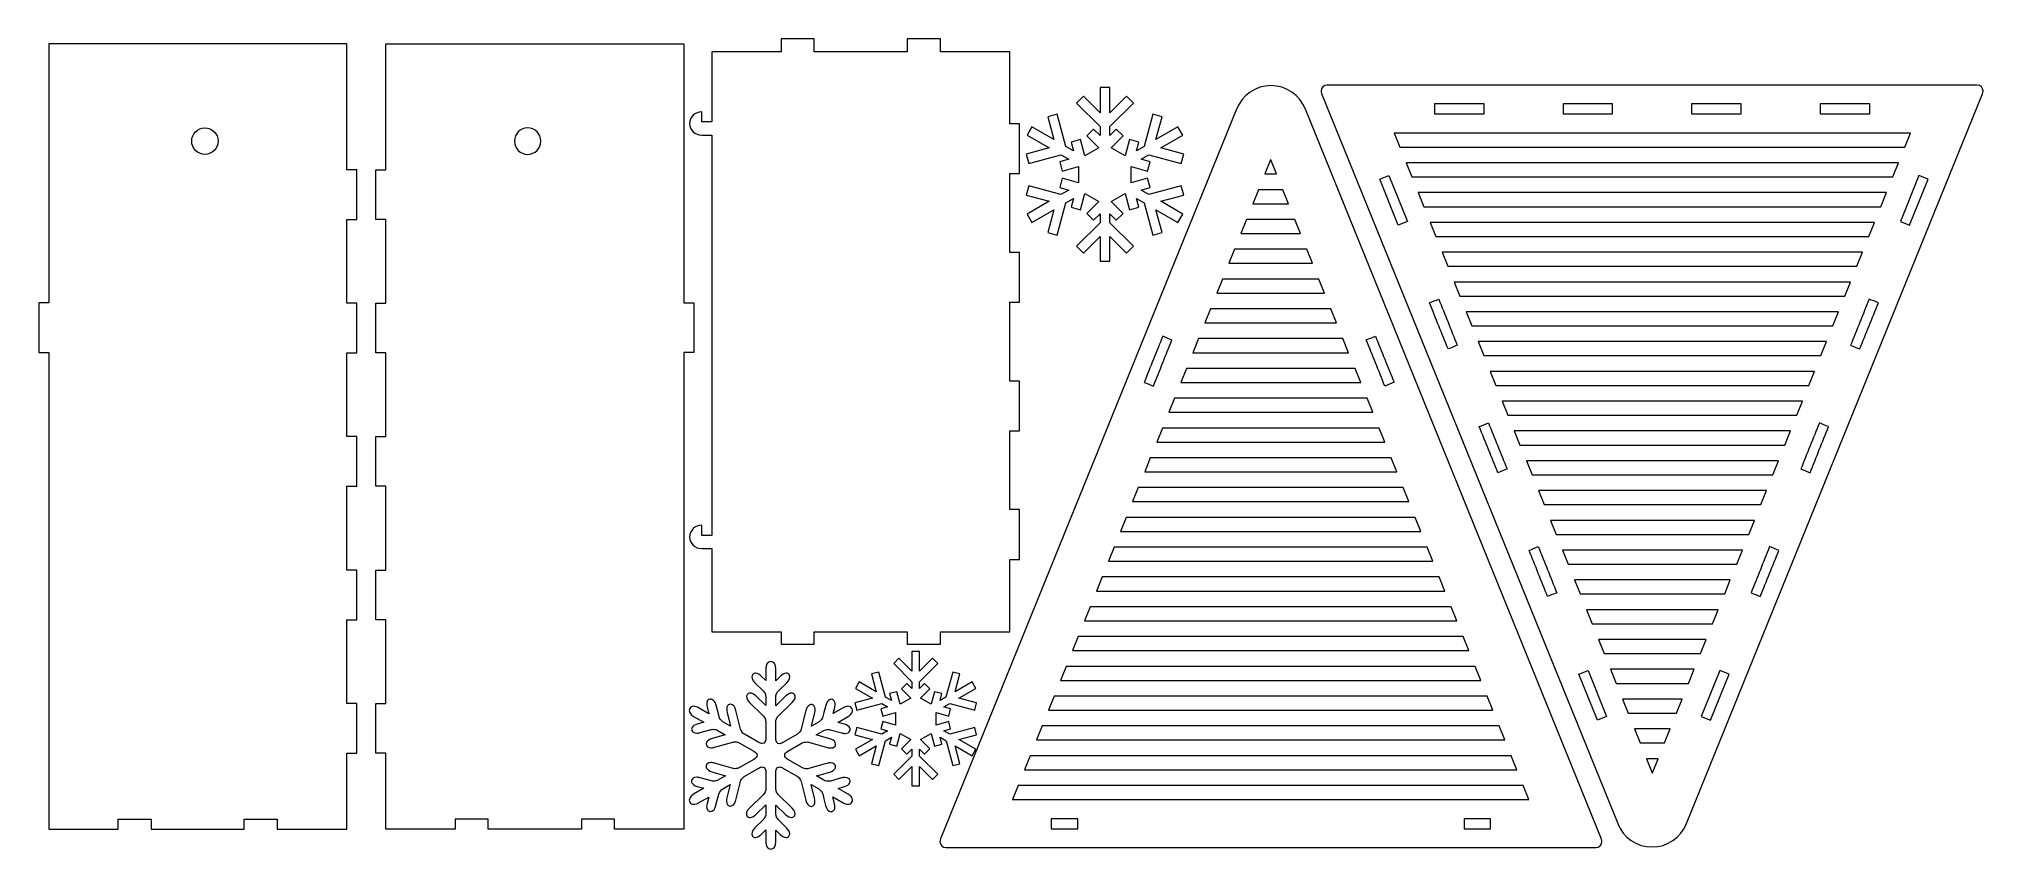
# Model space of a CAD drawing. Header units: centimetres. Extents: x -31 to 27.7, y -11 to 13.4.
import ezdxf

# ---------------------------------------------------------------- set-up
doc = ezdxf.new("R2010")
doc.units = ezdxf.units.CM
doc.header["$MEASUREMENT"] = 0
doc.layers.add('layer 1', color=7, linetype='Continuous')

msp = doc.modelspace()

# ---------------------------------------------------------------- linework, layer by layer
at = {"layer": 'layer 1', "color": 250, "lineweight": 9}
for points, knots in [([(-21.70586, 13.26093), (-21.70586, 13.26093), (-21.70325, 9.46135), (-21.70325, 9.46135), (-21.70325, 9.46135), (-21.70325, 9.46135), (-21.40377, 9.46135), (-21.40377, 9.46135), (-21.40377, 9.46135), (-21.40377, 9.46135), (-21.40377, 7.96135), (-21.40377, 7.96135), (-21.40377, 7.96135), (-21.40377, 7.96135), (-21.70325, 7.96134), (-21.70325, 7.96134), (-21.70325, 7.96134), (-21.70325, 7.96134), (-21.70325, 5.43437), (-21.70325, 5.43437), (-21.70325, 5.43437), (-21.70325, 5.43437), (-21.40377, 5.43438), (-21.40377, 5.43438), (-21.40377, 5.43438), (-21.40377, 4.93438), (-21.40377, 4.43438), (-21.40377, 3.93438), (-21.40377, 3.93438), (-21.40377, 3.93438), (-21.70325, 3.93438), (-21.70325, 3.93438), (-21.70325, 3.93438), (-21.70325, 3.93438), (-21.70325, 1.40744), (-21.70325, 1.40744), (-21.70325, 1.40744), (-21.70325, 1.40744), (-21.40377, 1.40742), (-21.40377, 1.40742), (-21.40377, 1.40742), (-21.40377, 0.90742), (-21.40377, 0.40742), (-21.40376, -0.09257), (-21.40376, -0.09257), (-21.40376, -0.09257), (-21.70325, -0.09257), (-21.70325, -0.09257), (-21.70325, -0.09257), (-21.70325, -0.09257), (-21.70325, -2.61954), (-21.70325, -2.61954), (-21.70325, -2.61954), (-21.70325, -2.61954), (-21.40377, -2.61953), (-21.40377, -2.61953), (-21.40377, -2.61953), (-21.40377, -3.11953), (-21.40377, -3.61952), (-21.40377, -4.11954), (-21.40377, -4.11954), (-21.40377, -4.11954), (-21.70325, -4.11954), (-21.70325, -4.11954), (-21.70325, -4.11954), (-21.70325, -4.11954), (-21.70325, -6.64651), (-21.70325, -6.64651), (-21.70325, -6.64651), (-21.70325, -6.64651), (-21.40377, -6.6465), (-21.40377, -6.6465), (-21.40377, -6.6465), (-21.40377, -6.6465), (-21.40377, -8.1465), (-21.40377, -8.1465), (-21.40377, -8.1465), (-21.40377, -8.1465), (-21.70325, -8.1465), (-21.70325, -8.1465), (-21.70325, -8.1465), (-21.70325, -8.1465), (-21.70587, -10.43907), (-21.70587, -10.43907), (-21.70587, -10.43907), (-21.70587, -10.43907), (-23.80086, -10.43907), (-23.80086, -10.43907), (-23.80086, -10.43907), (-23.80086, -10.43907), (-23.80086, -10.13489), (-23.80086, -10.13489), (-23.80086, -10.13489), (-23.80086, -10.13489), (-24.80086, -10.13489), (-24.80086, -10.13489), (-24.80086, -10.13489), (-24.80086, -10.13489), (-24.80086, -10.43907), (-24.80086, -10.43907), (-24.80086, -10.43907), (-24.80086, -10.43907), (-27.61085, -10.43907), (-27.61085, -10.43907), (-27.61085, -10.43907), (-27.61085, -10.43907), (-27.61086, -10.13489), (-27.61086, -10.13489), (-27.61086, -10.13489), (-27.61086, -10.13489), (-28.61087, -10.13488), (-28.61087, -10.13488), (-28.61087, -10.13488), (-28.61087, -10.13488), (-28.61086, -10.43907), (-28.61086, -10.43907), (-28.61086, -10.43907), (-28.61086, -10.43907), (-30.70587, -10.43906), (-30.70587, -10.43906), (-30.70587, -10.43906), (-30.70587, -10.43906), (-30.70458, 3.94381), (-30.70458, 3.94381), (-30.70458, 3.94381), (-30.70458, 3.94381), (-31.00457, 3.94381), (-31.00457, 3.94381), (-31.00457, 3.94381), (-31.00457, 4.44381), (-31.00457, 4.94381), (-31.00457, 5.4438), (-31.00457, 5.4438), (-31.00457, 5.4438), (-30.70456, 5.44381), (-30.70456, 5.44381), (-30.70456, 5.44381), (-30.70456, 5.44381), (-30.70586, 13.26093), (-30.70586, 13.26093), (-30.70586, 13.26093), (-30.70586, 13.26093), (-21.70586, 13.26093), (-21.70586, 13.26093)], [0, 0, 0, 0, 0.02702703, 0.02702703, 0.02702703, 0.02702703, 0.05405405, 0.05405405, 0.05405405, 0.05405405, 0.08108108, 0.08108108, 0.08108108, 0.08108108, 0.10810811, 0.10810811, 0.10810811, 0.10810811, 0.13513514, 0.13513514, 0.13513514, 0.13513514, 0.16216216, 0.16216216, 0.16216216, 0.16216216, 0.18918919, 0.18918919, 0.18918919, 0.18918919, 0.21621622, 0.21621622, 0.21621622, 0.21621622, 0.24324324, 0.24324324, 0.24324324, 0.24324324, 0.27027027, 0.27027027, 0.27027027, 0.27027027, 0.2972973, 0.2972973, 0.2972973, 0.2972973, 0.32432432, 0.32432432, 0.32432432, 0.32432432, 0.35135135, 0.35135135, 0.35135135, 0.35135135, 0.37837838, 0.37837838, 0.37837838, 0.37837838, 0.40540541, 0.40540541, 0.40540541, 0.40540541, 0.43243243, 0.43243243, 0.43243243, 0.43243243, 0.45945946, 0.45945946, 0.45945946, 0.45945946, 0.48648649, 0.48648649, 0.48648649, 0.48648649, 0.51351351, 0.51351351, 0.51351351, 0.51351351, 0.54054054, 0.54054054, 0.54054054, 0.54054054, 0.56756757, 0.56756757, 0.56756757, 0.56756757, 0.59459459, 0.59459459, 0.59459459, 0.59459459, 0.62162162, 0.62162162, 0.62162162, 0.62162162, 0.64864865, 0.64864865, 0.64864865, 0.64864865, 0.67567568, 0.67567568, 0.67567568, 0.67567568, 0.7027027, 0.7027027, 0.7027027, 0.7027027, 0.72972973, 0.72972973, 0.72972973, 0.72972973, 0.75675676, 0.75675676, 0.75675676, 0.75675676, 0.78378378, 0.78378378, 0.78378378, 0.78378378, 0.81081081, 0.81081081, 0.81081081, 0.81081081, 0.83783784, 0.83783784, 0.83783784, 0.83783784, 0.86486486, 0.86486486, 0.86486486, 0.86486486, 0.89189189, 0.89189189, 0.89189189, 0.89189189, 0.91891892, 0.91891892, 0.91891892, 0.91891892, 0.94594595, 0.94594595, 0.94594595, 0.94594595, 1, 1, 1, 1]), ([(-20.5213, 13.26093), (-20.5213, 13.26093), (-20.52391, 9.46135), (-20.52391, 9.46135), (-20.52391, 9.46135), (-20.52391, 9.46135), (-20.82339, 9.46135), (-20.82339, 9.46135), (-20.82339, 9.46135), (-20.82339, 9.46135), (-20.82339, 7.96135), (-20.82339, 7.96135), (-20.82339, 7.96135), (-20.82339, 7.96135), (-20.52391, 7.96134), (-20.52391, 7.96134), (-20.52391, 7.96134), (-20.52391, 7.96134), (-20.52391, 5.43437), (-20.52391, 5.43437), (-20.52391, 5.43437), (-20.52391, 5.43437), (-20.82339, 5.43438), (-20.82339, 5.43438), (-20.82339, 5.43438), (-20.82339, 4.93438), (-20.82339, 4.43438), (-20.82339, 3.93438), (-20.82339, 3.93438), (-20.82339, 3.93438), (-20.52391, 3.93438), (-20.52391, 3.93438), (-20.52391, 3.93438), (-20.52391, 3.93438), (-20.52391, 1.40744), (-20.52391, 1.40744), (-20.52391, 1.40744), (-20.52391, 1.40744), (-20.82339, 1.40742), (-20.82339, 1.40742), (-20.82339, 1.40742), (-20.82339, 0.90742), (-20.82339, 0.40742), (-20.8234, -0.09257), (-20.8234, -0.09257), (-20.8234, -0.09257), (-20.52391, -0.09257), (-20.52391, -0.09257), (-20.52391, -0.09257), (-20.52391, -0.09257), (-20.52391, -2.61954), (-20.52391, -2.61954), (-20.52391, -2.61954), (-20.52391, -2.61954), (-20.82339, -2.61953), (-20.82339, -2.61953), (-20.82339, -2.61953), (-20.82339, -3.11953), (-20.82339, -3.61952), (-20.82339, -4.11954), (-20.82339, -4.11954), (-20.82339, -4.11954), (-20.52391, -4.11954), (-20.52391, -4.11954), (-20.52391, -4.11954), (-20.52391, -4.11954), (-20.52391, -6.64651), (-20.52391, -6.64651), (-20.52391, -6.64651), (-20.52391, -6.64651), (-20.82339, -6.6465), (-20.82339, -6.6465), (-20.82339, -6.6465), (-20.82339, -6.6465), (-20.82339, -8.1465), (-20.82339, -8.1465), (-20.82339, -8.1465), (-20.82339, -8.1465), (-20.52391, -8.1465), (-20.52391, -8.1465), (-20.52391, -8.1465), (-20.52391, -8.1465), (-20.52129, -10.43907), (-20.52129, -10.43907), (-20.52129, -10.43907), (-20.52129, -10.43907), (-18.4263, -10.43907), (-18.4263, -10.43907), (-18.4263, -10.43907), (-18.4263, -10.43907), (-18.4263, -10.13489), (-18.4263, -10.13489), (-18.4263, -10.13489), (-18.4263, -10.13489), (-17.4263, -10.13489), (-17.4263, -10.13489), (-17.4263, -10.13489), (-17.4263, -10.13489), (-17.4263, -10.43907), (-17.4263, -10.43907), (-17.4263, -10.43907), (-17.4263, -10.43907), (-14.61631, -10.43907), (-14.61631, -10.43907), (-14.61631, -10.43907), (-14.61631, -10.43907), (-14.6163, -10.13489), (-14.6163, -10.13489), (-14.6163, -10.13489), (-14.6163, -10.13489), (-13.61629, -10.13488), (-13.61629, -10.13488), (-13.61629, -10.13488), (-13.61629, -10.13488), (-13.6163, -10.43907), (-13.6163, -10.43907), (-13.6163, -10.43907), (-13.6163, -10.43907), (-11.52129, -10.43906), (-11.52129, -10.43906), (-11.52129, -10.43906), (-11.52129, -10.43906), (-11.52258, 3.94381), (-11.52258, 3.94381), (-11.52258, 3.94381), (-11.52258, 3.94381), (-11.22259, 3.94381), (-11.22259, 3.94381), (-11.22259, 3.94381), (-11.22259, 4.44381), (-11.22259, 4.94381), (-11.22259, 5.4438), (-11.22259, 5.4438), (-11.22259, 5.4438), (-11.5226, 5.44381), (-11.5226, 5.44381), (-11.5226, 5.44381), (-11.5226, 5.44381), (-11.5213, 13.26093), (-11.5213, 13.26093), (-11.5213, 13.26093), (-11.5213, 13.26093), (-20.5213, 13.26093), (-20.5213, 13.26093)], [0, 0, 0, 0, 0.02702703, 0.02702703, 0.02702703, 0.02702703, 0.05405405, 0.05405405, 0.05405405, 0.05405405, 0.08108108, 0.08108108, 0.08108108, 0.08108108, 0.10810811, 0.10810811, 0.10810811, 0.10810811, 0.13513514, 0.13513514, 0.13513514, 0.13513514, 0.16216216, 0.16216216, 0.16216216, 0.16216216, 0.18918919, 0.18918919, 0.18918919, 0.18918919, 0.21621622, 0.21621622, 0.21621622, 0.21621622, 0.24324324, 0.24324324, 0.24324324, 0.24324324, 0.27027027, 0.27027027, 0.27027027, 0.27027027, 0.2972973, 0.2972973, 0.2972973, 0.2972973, 0.32432432, 0.32432432, 0.32432432, 0.32432432, 0.35135135, 0.35135135, 0.35135135, 0.35135135, 0.37837838, 0.37837838, 0.37837838, 0.37837838, 0.40540541, 0.40540541, 0.40540541, 0.40540541, 0.43243243, 0.43243243, 0.43243243, 0.43243243, 0.45945946, 0.45945946, 0.45945946, 0.45945946, 0.48648649, 0.48648649, 0.48648649, 0.48648649, 0.51351351, 0.51351351, 0.51351351, 0.51351351, 0.54054054, 0.54054054, 0.54054054, 0.54054054, 0.56756757, 0.56756757, 0.56756757, 0.56756757, 0.59459459, 0.59459459, 0.59459459, 0.59459459, 0.62162162, 0.62162162, 0.62162162, 0.62162162, 0.64864865, 0.64864865, 0.64864865, 0.64864865, 0.67567568, 0.67567568, 0.67567568, 0.67567568, 0.7027027, 0.7027027, 0.7027027, 0.7027027, 0.72972973, 0.72972973, 0.72972973, 0.72972973, 0.75675676, 0.75675676, 0.75675676, 0.75675676, 0.78378378, 0.78378378, 0.78378378, 0.78378378, 0.81081081, 0.81081081, 0.81081081, 0.81081081, 0.83783784, 0.83783784, 0.83783784, 0.83783784, 0.86486486, 0.86486486, 0.86486486, 0.86486486, 0.89189189, 0.89189189, 0.89189189, 0.89189189, 0.91891892, 0.91891892, 0.91891892, 0.91891892, 0.94594595, 0.94594595, 0.94594595, 0.94594595, 1, 1, 1, 1]), ([(1.34847, 6.70823), (1.34847, 6.70823), (1.05573, 6.70823), (1.05573, 6.70823), (1.05573, 6.70823), (1.05573, 6.70823), (1.05573, 7.45189), (1.05573, 7.45189), (1.05573, 7.45189), (1.05573, 7.45189), (0.54924, 6.94534), (0.54924, 6.94534), (0.54924, 6.94534), (0.54924, 6.94534), (0.34229, 7.15231), (0.34229, 7.15231), (0.34229, 7.15231), (0.34229, 7.15231), (1.05573, 7.86573), (1.05573, 7.86573), (1.05573, 7.86573), (1.05573, 7.86573), (1.05573, 8.13422), (1.05573, 8.13422), (1.05573, 8.13422), (1.05573, 8.13422), (0.86024, 7.93873), (0.86024, 7.93873), (0.86024, 7.93873), (0.86024, 7.93873), (0.65329, 8.14565), (0.65329, 8.14565), (0.65329, 8.14565), (0.65329, 8.14565), (1.01402, 8.50643), (1.01402, 8.50643), (1.01402, 8.50643), (1.01402, 8.50643), (0.80449, 8.6274), (0.80449, 8.6274), (0.80449, 8.6274), (0.80449, 8.6274), (0.59522, 8.74818), (0.59522, 8.74818), (0.59522, 8.74818), (0.59522, 8.74818), (0.46323, 8.25548), (0.46323, 8.25548), (0.46323, 8.25548), (0.46323, 8.25548), (0.18083, 8.33096), (0.18083, 8.33096), (0.18083, 8.33096), (0.18083, 8.33096), (0.25259, 8.59874), (0.25259, 8.59874), (0.25259, 8.59874), (0.25259, 8.59874), (0.01965, 8.46422), (0.01965, 8.46422), (0.01965, 8.46422), (0.01965, 8.46422), (-0.24156, 7.48945), (-0.24156, 7.48945), (-0.24156, 7.48945), (-0.24156, 7.48945), (-0.52399, 7.56491), (-0.52399, 7.56491), (-0.52399, 7.56491), (-0.52399, 7.56491), (-0.33839, 8.25751), (-0.33839, 8.25751), (-0.33839, 8.25751), (-0.33839, 8.25751), (-1.00254, 7.87406), (-1.00254, 7.87406), (-1.00254, 7.87406), (-1.00254, 7.87406), (-1.14892, 8.12676), (-1.14892, 8.12676), (-1.14892, 8.12676), (-1.14892, 8.12676), (-0.48436, 8.51044), (-0.48436, 8.51044), (-0.48436, 8.51044), (-0.48436, 8.51044), (-1.17686, 8.69596), (-1.17686, 8.69596), (-1.17686, 8.69596), (-1.17686, 8.69596), (-1.10137, 8.97837), (-1.10137, 8.97837), (-1.10137, 8.97837), (-1.10137, 8.97837), (-0.12637, 8.71715), (-0.12637, 8.71715), (-0.12637, 8.71715), (-0.12637, 8.71715), (0.10661, 8.85165), (0.10661, 8.85165), (0.10661, 8.85165), (0.10661, 8.85165), (-0.16101, 8.92333), (-0.16101, 8.92333), (-0.16101, 8.92333), (-0.16101, 8.92333), (-0.08559, 9.20573), (-0.08559, 9.20573), (-0.08559, 9.20573), (-0.08559, 9.20573), (0.40695, 9.07379), (0.40695, 9.07379), (0.40695, 9.07379), (0.40695, 9.07379), (0.40695, 9.31556), (0.40695, 9.31556), (0.40695, 9.31556), (0.40695, 9.31556), (0.40695, 9.55728), (0.40695, 9.55728), (0.40695, 9.55728), (0.40695, 9.55728), (-0.08559, 9.42532), (-0.08559, 9.42532), (-0.08559, 9.42532), (-0.08559, 9.42532), (-0.16101, 9.70769), (-0.16101, 9.70769), (-0.16101, 9.70769), (-0.16101, 9.70769), (0.10696, 9.77956), (0.10696, 9.77956), (0.10696, 9.77956), (0.10696, 9.77956), (-0.12603, 9.914), (-0.12603, 9.914), (-0.12603, 9.914), (-0.12603, 9.914), (-1.10137, 9.65268), (-1.10137, 9.65268), (-1.10137, 9.65268), (-1.10137, 9.65268), (-1.17686, 9.93508), (-1.17686, 9.93508), (-1.17686, 9.93508), (-1.17686, 9.93508), (-0.48399, 10.12071), (-0.48399, 10.12071), (-0.48399, 10.12071), (-0.48399, 10.12071), (-1.14836, 10.50426), (-1.14836, 10.50426), (-1.14836, 10.50426), (-1.14836, 10.50426), (-1.00318, 10.75701), (-1.00318, 10.75701), (-1.00318, 10.75701), (-1.00318, 10.75701), (-0.33828, 10.37309), (-0.33828, 10.37309), (-0.33828, 10.37309), (-0.33828, 10.37309), (-0.52399, 11.06619), (-0.52399, 11.06619), (-0.52399, 11.06619), (-0.52399, 11.06619), (-0.24156, 11.14162), (-0.24156, 11.14162), (-0.24156, 11.14162), (-0.24156, 11.14162), (0.01976, 10.16641), (0.01976, 10.16641), (0.01976, 10.16641), (0.01976, 10.16641), (0.25269, 10.03193), (0.25269, 10.03193), (0.25269, 10.03193), (0.25269, 10.03193), (0.18083, 10.30017), (0.18083, 10.30017), (0.18083, 10.30017), (0.18083, 10.30017), (0.46323, 10.3756), (0.46323, 10.3756), (0.46323, 10.3756), (0.46323, 10.3756), (0.59519, 9.8829), (0.59519, 9.8829), (0.59519, 9.8829), (0.59519, 9.8829), (0.80449, 10.0037), (0.80449, 10.0037), (0.80449, 10.0037), (0.80449, 10.0037), (1.01402, 10.12467), (1.01402, 10.12467), (1.01402, 10.12467), (1.01402, 10.12467), (0.65329, 10.4854), (0.65329, 10.4854), (0.65329, 10.4854), (0.65329, 10.4854), (0.86024, 10.69235), (0.86024, 10.69235), (0.86024, 10.69235), (0.86024, 10.69235), (1.05573, 10.49677), (1.05573, 10.49677), (1.05573, 10.49677), (1.05573, 10.49677), (1.05573, 10.76535), (1.05573, 10.76535), (1.05573, 10.76535), (1.05573, 10.76535), (0.34229, 11.47874), (0.34229, 11.47874), (0.34229, 11.47874), (0.34229, 11.47874), (0.54924, 11.68571), (0.54924, 11.68571), (0.54924, 11.68571), (0.54924, 11.68571), (1.05573, 11.17924), (1.05573, 11.17924), (1.05573, 11.17924), (1.05573, 11.17924), (1.05573, 11.94577), (1.05573, 11.94577), (1.05573, 11.94577), (1.05573, 11.94577), (1.34847, 11.94577), (1.34847, 11.94577), (1.34847, 11.94577), (1.34847, 11.94577), (1.34847, 11.17924), (1.34847, 11.17924), (1.34847, 11.17924), (1.34847, 11.17924), (1.85494, 11.68571), (1.85494, 11.68571), (1.85494, 11.68571), (1.85494, 11.68571), (2.06189, 11.47874), (2.06189, 11.47874), (2.06189, 11.47874), (2.06189, 11.47874), (1.34847, 10.76535), (1.34847, 10.76535), (1.34847, 10.76535), (1.34847, 10.76535), (1.34847, 10.49677), (1.34847, 10.49677), (1.34847, 10.49677), (1.34847, 10.49677), (1.54394, 10.69235), (1.54394, 10.69235), (1.54394, 10.69235), (1.54394, 10.69235), (1.75089, 10.4854), (1.75089, 10.4854), (1.75089, 10.4854), (1.75089, 10.4854), (1.39019, 10.12467), (1.39019, 10.12467), (1.39019, 10.12467), (1.39019, 10.12467), (1.59967, 10.0037), (1.59967, 10.0037), (1.59967, 10.0037), (1.59967, 10.0037), (1.80891, 9.8829), (1.80891, 9.8829), (1.80891, 9.8829), (1.80891, 9.8829), (1.94098, 10.3756), (1.94098, 10.3756), (1.94098, 10.3756), (1.94098, 10.3756), (2.22335, 10.30017), (2.22335, 10.30017), (2.22335, 10.30017), (2.22335, 10.30017), (2.15146, 10.03193), (2.15146, 10.03193), (2.15146, 10.03193), (2.15146, 10.03193), (2.38447, 10.16641), (2.38447, 10.16641), (2.38447, 10.16641), (2.38447, 10.16641), (2.64574, 11.14162), (2.64574, 11.14162), (2.64574, 11.14162), (2.64574, 11.14162), (2.92817, 11.06619), (2.92817, 11.06619), (2.92817, 11.06619), (2.92817, 11.06619), (2.74243, 10.37309), (2.74243, 10.37309), (2.74243, 10.37309), (2.74243, 10.37309), (3.40733, 10.75701), (3.40733, 10.75701), (3.40733, 10.75701), (3.40733, 10.75701), (3.55252, 10.50426), (3.55252, 10.50426), (3.55252, 10.50426), (3.55252, 10.50426), (2.88817, 10.12071), (2.88817, 10.12071), (2.88817, 10.12071), (2.88817, 10.12071), (3.58101, 9.93508), (3.58101, 9.93508), (3.58101, 9.93508), (3.58101, 9.93508), (3.50556, 9.65268), (3.50556, 9.65268), (3.50556, 9.65268), (3.50556, 9.65268), (2.53018, 9.914), (2.53018, 9.914), (2.53018, 9.914), (2.53018, 9.914), (2.29725, 9.77956), (2.29725, 9.77956), (2.29725, 9.77956), (2.29725, 9.77956), (2.56519, 9.70769), (2.56519, 9.70769), (2.56519, 9.70769), (2.56519, 9.70769), (2.48974, 9.42532), (2.48974, 9.42532), (2.48974, 9.42532), (2.48974, 9.42532), (1.99725, 9.55728), (1.99725, 9.55728), (1.99725, 9.55728), (1.99725, 9.55728), (1.99725, 9.31556), (1.99725, 9.31556), (1.99725, 9.31556), (1.99725, 9.31556), (1.99725, 9.07379), (1.99725, 9.07379), (1.99725, 9.07379), (1.99725, 9.07379), (2.48974, 9.20573), (2.48974, 9.20573), (2.48974, 9.20573), (2.48974, 9.20573), (2.56519, 8.92333), (2.56519, 8.92333), (2.56519, 8.92333), (2.56519, 8.92333), (2.29757, 8.85165), (2.29757, 8.85165), (2.29757, 8.85165), (2.29757, 8.85165), (2.53055, 8.71715), (2.53055, 8.71715), (2.53055, 8.71715), (2.53055, 8.71715), (3.50553, 8.97837), (3.50553, 8.97837), (3.50553, 8.97837), (3.50553, 8.97837), (3.58101, 8.69596), (3.58101, 8.69596), (3.58101, 8.69596), (3.58101, 8.69596), (2.88852, 8.51044), (2.88852, 8.51044), (2.88852, 8.51044), (2.88852, 8.51044), (3.55307, 8.12676), (3.55307, 8.12676), (3.55307, 8.12676), (3.55307, 8.12676), (3.40673, 7.87406), (3.40673, 7.87406), (3.40673, 7.87406), (3.40673, 7.87406), (2.74257, 8.25751), (2.74257, 8.25751), (2.74257, 8.25751), (2.74257, 8.25751), (2.92817, 7.56491), (2.92817, 7.56491), (2.92817, 7.56491), (2.92817, 7.56491), (2.64574, 7.48945), (2.64574, 7.48945), (2.64574, 7.48945), (2.64574, 7.48945), (2.38455, 8.46422), (2.38455, 8.46422), (2.38455, 8.46422), (2.38455, 8.46422), (2.15159, 8.59874), (2.15159, 8.59874), (2.15159, 8.59874), (2.15159, 8.59874), (2.22335, 8.33096), (2.22335, 8.33096), (2.22335, 8.33096), (2.22335, 8.33096), (1.94098, 8.25548), (1.94098, 8.25548), (1.94098, 8.25548), (1.94098, 8.25548), (1.80891, 8.74818), (1.80891, 8.74818), (1.80891, 8.74818), (1.80891, 8.74818), (1.59967, 8.6274), (1.59967, 8.6274), (1.59967, 8.6274), (1.59967, 8.6274), (1.39019, 8.50643), (1.39019, 8.50643), (1.39019, 8.50643), (1.39019, 8.50643), (1.75089, 8.14565), (1.75089, 8.14565), (1.75089, 8.14565), (1.75089, 8.14565), (1.54394, 7.93873), (1.54394, 7.93873), (1.54394, 7.93873), (1.54394, 7.93873), (1.34847, 8.13422), (1.34847, 8.13422), (1.34847, 8.13422), (1.34847, 8.13422), (1.34847, 7.86573), (1.34847, 7.86573), (1.34847, 7.86573), (1.34847, 7.86573), (2.06189, 7.15231), (2.06189, 7.15231), (2.06189, 7.15231), (2.06189, 7.15231), (1.85494, 6.94534), (1.85494, 6.94534), (1.85494, 6.94534), (1.85494, 6.94534), (1.34847, 7.45189), (1.34847, 7.45189), (1.34847, 7.45189), (1.34847, 7.45189), (1.34847, 6.70823), (1.34847, 6.70823)], [0, 0, 0, 0, 0.00869565, 0.00869565, 0.00869565, 0.00869565, 0.0173913, 0.0173913, 0.0173913, 0.0173913, 0.02608696, 0.02608696, 0.02608696, 0.02608696, 0.03478261, 0.03478261, 0.03478261, 0.03478261, 0.04347826, 0.04347826, 0.04347826, 0.04347826, 0.05217391, 0.05217391, 0.05217391, 0.05217391, 0.06086957, 0.06086957, 0.06086957, 0.06086957, 0.06956522, 0.06956522, 0.06956522, 0.06956522, 0.07826087, 0.07826087, 0.07826087, 0.07826087, 0.08695652, 0.08695652, 0.08695652, 0.08695652, 0.09565217, 0.09565217, 0.09565217, 0.09565217, 0.10434783, 0.10434783, 0.10434783, 0.10434783, 0.11304348, 0.11304348, 0.11304348, 0.11304348, 0.12173913, 0.12173913, 0.12173913, 0.12173913, 0.13043478, 0.13043478, 0.13043478, 0.13043478, 0.13913043, 0.13913043, 0.13913043, 0.13913043, 0.14782609, 0.14782609, 0.14782609, 0.14782609, 0.15652174, 0.15652174, 0.15652174, 0.15652174, 0.16521739, 0.16521739, 0.16521739, 0.16521739, 0.17391304, 0.17391304, 0.17391304, 0.17391304, 0.1826087, 0.1826087, 0.1826087, 0.1826087, 0.19130435, 0.19130435, 0.19130435, 0.19130435, 0.2, 0.2, 0.2, 0.2, 0.20869565, 0.20869565, 0.20869565, 0.20869565, 0.2173913, 0.2173913, 0.2173913, 0.2173913, 0.22608696, 0.22608696, 0.22608696, 0.22608696, 0.23478261, 0.23478261, 0.23478261, 0.23478261, 0.24347826, 0.24347826, 0.24347826, 0.24347826, 0.25217391, 0.25217391, 0.25217391, 0.25217391, 0.26086957, 0.26086957, 0.26086957, 0.26086957, 0.26956522, 0.26956522, 0.26956522, 0.26956522, 0.27826087, 0.27826087, 0.27826087, 0.27826087, 0.28695652, 0.28695652, 0.28695652, 0.28695652, 0.29565217, 0.29565217, 0.29565217, 0.29565217, 0.30434783, 0.30434783, 0.30434783, 0.30434783, 0.31304348, 0.31304348, 0.31304348, 0.31304348, 0.32173913, 0.32173913, 0.32173913, 0.32173913, 0.33043478, 0.33043478, 0.33043478, 0.33043478, 0.33913043, 0.33913043, 0.33913043, 0.33913043, 0.34782609, 0.34782609, 0.34782609, 0.34782609, 0.35652174, 0.35652174, 0.35652174, 0.35652174, 0.36521739, 0.36521739, 0.36521739, 0.36521739, 0.37391304, 0.37391304, 0.37391304, 0.37391304, 0.3826087, 0.3826087, 0.3826087, 0.3826087, 0.39130435, 0.39130435, 0.39130435, 0.39130435, 0.4, 0.4, 0.4, 0.4, 0.40869565, 0.40869565, 0.40869565, 0.40869565, 0.4173913, 0.4173913, 0.4173913, 0.4173913, 0.42608696, 0.42608696, 0.42608696, 0.42608696, 0.43478261, 0.43478261, 0.43478261, 0.43478261, 0.44347826, 0.44347826, 0.44347826, 0.44347826, 0.45217391, 0.45217391, 0.45217391, 0.45217391, 0.46086957, 0.46086957, 0.46086957, 0.46086957, 0.46956522, 0.46956522, 0.46956522, 0.46956522, 0.47826087, 0.47826087, 0.47826087, 0.47826087, 0.48695652, 0.48695652, 0.48695652, 0.48695652, 0.49565217, 0.49565217, 0.49565217, 0.49565217, 0.50434783, 0.50434783, 0.50434783, 0.50434783, 0.51304348, 0.51304348, 0.51304348, 0.51304348, 0.52173913, 0.52173913, 0.52173913, 0.52173913, 0.53043478, 0.53043478, 0.53043478, 0.53043478, 0.53913043, 0.53913043, 0.53913043, 0.53913043, 0.54782609, 0.54782609, 0.54782609, 0.54782609, 0.55652174, 0.55652174, 0.55652174, 0.55652174, 0.56521739, 0.56521739, 0.56521739, 0.56521739, 0.57391304, 0.57391304, 0.57391304, 0.57391304, 0.5826087, 0.5826087, 0.5826087, 0.5826087, 0.59130435, 0.59130435, 0.59130435, 0.59130435, 0.6, 0.6, 0.6, 0.6, 0.60869565, 0.60869565, 0.60869565, 0.60869565, 0.6173913, 0.6173913, 0.6173913, 0.6173913, 0.62608696, 0.62608696, 0.62608696, 0.62608696, 0.63478261, 0.63478261, 0.63478261, 0.63478261, 0.64347826, 0.64347826, 0.64347826, 0.64347826, 0.65217391, 0.65217391, 0.65217391, 0.65217391, 0.66086957, 0.66086957, 0.66086957, 0.66086957, 0.66956522, 0.66956522, 0.66956522, 0.66956522, 0.67826087, 0.67826087, 0.67826087, 0.67826087, 0.68695652, 0.68695652, 0.68695652, 0.68695652, 0.69565217, 0.69565217, 0.69565217, 0.69565217, 0.70434783, 0.70434783, 0.70434783, 0.70434783, 0.71304348, 0.71304348, 0.71304348, 0.71304348, 0.72173913, 0.72173913, 0.72173913, 0.72173913, 0.73043478, 0.73043478, 0.73043478, 0.73043478, 0.73913043, 0.73913043, 0.73913043, 0.73913043, 0.74782609, 0.74782609, 0.74782609, 0.74782609, 0.75652174, 0.75652174, 0.75652174, 0.75652174, 0.76521739, 0.76521739, 0.76521739, 0.76521739, 0.77391304, 0.77391304, 0.77391304, 0.77391304, 0.7826087, 0.7826087, 0.7826087, 0.7826087, 0.79130435, 0.79130435, 0.79130435, 0.79130435, 0.8, 0.8, 0.8, 0.8, 0.80869565, 0.80869565, 0.80869565, 0.80869565, 0.8173913, 0.8173913, 0.8173913, 0.8173913, 0.82608696, 0.82608696, 0.82608696, 0.82608696, 0.83478261, 0.83478261, 0.83478261, 0.83478261, 0.84347826, 0.84347826, 0.84347826, 0.84347826, 0.85217391, 0.85217391, 0.85217391, 0.85217391, 0.86086957, 0.86086957, 0.86086957, 0.86086957, 0.86956522, 0.86956522, 0.86956522, 0.86956522, 0.87826087, 0.87826087, 0.87826087, 0.87826087, 0.88695652, 0.88695652, 0.88695652, 0.88695652, 0.89565217, 0.89565217, 0.89565217, 0.89565217, 0.90434783, 0.90434783, 0.90434783, 0.90434783, 0.91304348, 0.91304348, 0.91304348, 0.91304348, 0.92173913, 0.92173913, 0.92173913, 0.92173913, 0.93043478, 0.93043478, 0.93043478, 0.93043478, 0.93913043, 0.93913043, 0.93913043, 0.93913043, 0.94782609, 0.94782609, 0.94782609, 0.94782609, 0.95652174, 0.95652174, 0.95652174, 0.95652174, 0.96521739, 0.96521739, 0.96521739, 0.96521739, 0.97391304, 0.97391304, 0.97391304, 0.97391304, 0.9826087, 0.9826087, 0.9826087, 0.9826087, 1, 1, 1, 1]), ([(27.71213, 11.75895), (27.71213, 11.75895), (18.77149, -10.27296), (18.77149, -10.27296), (18.77149, -10.27296), (18.60337, -10.68723), (18.19211, -10.98479), (17.73176, -10.97958), (17.73176, -10.97958), (17.27142, -10.98479), (16.86015, -10.68722), (16.69204, -10.27296), (16.69204, -10.27296), (16.69204, -10.27296), (7.7482, 11.76684), (7.7482, 11.76684), (7.7482, 11.76684), (7.7482, 11.76684), (7.74879, 11.76714), (7.74879, 11.76714), (7.74879, 11.76714), (7.73832, 11.78977), (7.73248, 11.81495), (7.73248, 11.84147), (7.73248, 11.84147), (7.73248, 11.94011), (7.81314, 12.02007), (7.91263, 12.02007), (7.91263, 12.02007), (7.91559, 12.02007), (7.91854, 12.02), (7.92146, 12.01986), (7.92146, 12.01986), (7.92146, 12.01986), (7.92142, 12.02039), (7.92142, 12.02039), (7.92142, 12.02039), (7.92142, 12.02039), (27.51842, 12.02039), (27.51842, 12.02039), (27.51842, 12.02039), (27.51842, 12.02039), (27.52005, 12.0172), (27.52005, 12.0172), (27.52005, 12.0172), (27.53053, 12.01908), (27.54133, 12.02007), (27.55235, 12.02007), (27.55235, 12.02007), (27.65183, 12.02007), (27.73249, 11.94011), (27.73249, 11.84147), (27.73249, 11.84147), (27.73249, 11.8117), (27.72513, 11.78363), (27.71213, 11.75895)], [0, 0, 0, 0, 0.06666667, 0.06666667, 0.06666667, 0.06666667, 0.13333333, 0.13333333, 0.13333333, 0.13333333, 0.2, 0.2, 0.2, 0.2, 0.26666667, 0.26666667, 0.26666667, 0.26666667, 0.33333333, 0.33333333, 0.33333333, 0.33333333, 0.4, 0.4, 0.4, 0.4, 0.46666667, 0.46666667, 0.46666667, 0.46666667, 0.53333333, 0.53333333, 0.53333333, 0.53333333, 0.6, 0.6, 0.6, 0.6, 0.66666667, 0.66666667, 0.66666667, 0.66666667, 0.73333333, 0.73333333, 0.73333333, 0.73333333, 0.8, 0.8, 0.8, 0.8, 0.86666667, 0.86666667, 0.86666667, 0.86666667, 1, 1, 1, 1]), ([(12.65766, 11.1557), (12.65766, 11.1557), (11.15766, 11.1557), (11.15766, 11.1557), (11.15766, 11.1557), (11.15766, 11.1557), (11.15766, 11.4557), (11.15766, 11.4557), (11.15766, 11.4557), (11.15766, 11.4557), (12.65766, 11.4557), (12.65766, 11.4557), (12.65766, 11.4557), (12.65766, 11.4557), (12.65766, 11.1557), (12.65766, 11.1557)], [0, 0, 0, 0, 0.2, 0.2, 0.2, 0.2, 0.4, 0.4, 0.4, 0.4, 0.6, 0.6, 0.6, 0.6, 1, 1, 1, 1]), ([(16.54088, 11.1557), (16.04088, 11.1557), (15.54088, 11.1557), (15.04088, 11.1557), (15.04088, 11.1557), (15.04088, 11.2557), (15.04088, 11.3557), (15.04088, 11.4557), (15.04088, 11.4557), (15.54088, 11.4557), (16.04088, 11.4557), (16.54088, 11.4557), (16.54088, 11.4557), (16.54088, 11.3557), (16.54088, 11.2557), (16.54088, 11.1557)], [0, 0, 0, 0, 0.2, 0.2, 0.2, 0.2, 0.4, 0.4, 0.4, 0.4, 0.6, 0.6, 0.6, 0.6, 1, 1, 1, 1]), ([(20.42409, 11.1557), (19.92409, 11.1557), (19.42409, 11.1557), (18.92409, 11.1557), (18.92409, 11.1557), (18.92409, 11.2557), (18.92409, 11.3557), (18.92409, 11.4557), (18.92409, 11.4557), (19.42409, 11.4557), (19.92409, 11.4557), (20.42409, 11.4557), (20.42409, 11.4557), (20.42409, 11.3557), (20.42409, 11.2557), (20.42409, 11.1557)], [0, 0, 0, 0, 0.2, 0.2, 0.2, 0.2, 0.4, 0.4, 0.4, 0.4, 0.6, 0.6, 0.6, 0.6, 1, 1, 1, 1]), ([(24.30731, 11.1557), (24.30731, 11.1557), (22.80731, 11.1557), (22.80731, 11.1557), (22.80731, 11.1557), (22.80731, 11.1557), (22.80731, 11.4557), (22.80731, 11.4557), (22.80731, 11.4557), (22.80731, 11.4557), (24.30731, 11.4557), (24.30731, 11.4557), (24.30731, 11.4557), (24.30731, 11.4557), (24.30731, 11.1557), (24.30731, 11.1557)], [0, 0, 0, 0, 0.2, 0.2, 0.2, 0.2, 0.4, 0.4, 0.4, 0.4, 0.6, 0.6, 0.6, 0.6, 1, 1, 1, 1]), ([(-25.98872, 10.72819), (-26.20963, 10.72819), (-26.38872, 10.5491), (-26.38872, 10.32819), (-26.38872, 10.32819), (-26.38872, 10.10728), (-26.20963, 9.92819), (-25.98872, 9.92819), (-25.98872, 9.92819), (-25.76781, 9.92819), (-25.58872, 10.10728), (-25.58872, 10.32819), (-25.58872, 10.32819), (-25.58872, 10.5491), (-25.76781, 10.72819), (-25.98872, 10.72819)], [0, 0, 0, 0, 0.2, 0.2, 0.2, 0.2, 0.4, 0.4, 0.4, 0.4, 0.6, 0.6, 0.6, 0.6, 1, 1, 1, 1]), ([(-16.23844, 10.72819), (-16.01753, 10.72819), (-15.83844, 10.5491), (-15.83844, 10.32819), (-15.83844, 10.32819), (-15.83844, 10.10728), (-16.01753, 9.92819), (-16.23844, 9.92819), (-16.23844, 9.92819), (-16.45935, 9.92819), (-16.63844, 10.10728), (-16.63844, 10.32819), (-16.63844, 10.32819), (-16.63844, 10.5491), (-16.45935, 10.72819), (-16.23844, 10.72819)], [0, 0, 0, 0, 0.2, 0.2, 0.2, 0.2, 0.4, 0.4, 0.4, 0.4, 0.6, 0.6, 0.6, 0.6, 1, 1, 1, 1]), ([(25.37155, 10.14745), (25.37155, 10.14745), (10.10957, 10.14745), (10.10957, 10.14745), (10.10957, 10.14745), (10.10957, 10.14745), (9.93863, 10.57078), (9.93863, 10.57078), (9.93863, 10.57078), (9.93863, 10.57078), (25.54249, 10.57078), (25.54249, 10.57078), (25.54249, 10.57078), (25.54249, 10.57078), (25.37155, 10.14745), (25.37155, 10.14745)], [0, 0, 0, 0, 0.2, 0.2, 0.2, 0.2, 0.4, 0.4, 0.4, 0.4, 0.6, 0.6, 0.6, 0.6, 1, 1, 1, 1]), ([(25.00842, 9.24815), (25.00842, 9.24815), (10.4727, 9.24815), (10.4727, 9.24815), (10.4727, 9.24815), (10.4727, 9.24815), (10.30176, 9.67148), (10.30176, 9.67148), (10.30176, 9.67148), (10.30176, 9.67148), (25.17936, 9.67148), (25.17936, 9.67148), (25.17936, 9.67148), (25.17936, 9.67148), (25.00842, 9.24815), (25.00842, 9.24815)], [0, 0, 0, 0, 0.2, 0.2, 0.2, 0.2, 0.4, 0.4, 0.4, 0.4, 0.6, 0.6, 0.6, 0.6, 1, 1, 1, 1]), ([(9.50485, 9.18196), (9.50485, 9.18196), (10.06485, 7.79042), (10.06485, 7.79042), (10.06485, 7.79042), (10.06485, 7.79042), (10.34316, 7.90242), (10.34316, 7.90242), (10.34316, 7.90242), (10.34316, 7.90242), (9.78316, 9.29396), (9.78316, 9.29396), (9.78316, 9.29396), (9.78316, 9.29396), (9.50485, 9.18196), (9.50485, 9.18196)], [0, 0, 0, 0, 0.2, 0.2, 0.2, 0.2, 0.4, 0.4, 0.4, 0.4, 0.6, 0.6, 0.6, 0.6, 1, 1, 1, 1]), ([(26.07094, 9.18196), (26.07094, 9.18196), (25.51094, 7.79042), (25.51094, 7.79042), (25.51094, 7.79042), (25.51094, 7.79042), (25.23263, 7.90242), (25.23263, 7.90242), (25.23263, 7.90242), (25.23263, 7.90242), (25.79263, 9.29396), (25.79263, 9.29396), (25.79263, 9.29396), (25.79263, 9.29396), (26.07094, 9.18196), (26.07094, 9.18196)], [0, 0, 0, 0, 0.2, 0.2, 0.2, 0.2, 0.4, 0.4, 0.4, 0.4, 0.6, 0.6, 0.6, 0.6, 1, 1, 1, 1]), ([(24.64529, 8.34885), (24.64529, 8.34885), (10.83583, 8.34885), (10.83583, 8.34885), (10.83583, 8.34885), (10.83583, 8.34885), (10.66489, 8.77218), (10.66489, 8.77218), (10.66489, 8.77218), (10.66489, 8.77218), (24.81622, 8.77218), (24.81622, 8.77218), (24.81622, 8.77218), (24.81622, 8.77218), (24.64529, 8.34885), (24.64529, 8.34885)], [0, 0, 0, 0, 0.2, 0.2, 0.2, 0.2, 0.4, 0.4, 0.4, 0.4, 0.6, 0.6, 0.6, 0.6, 1, 1, 1, 1]), ([(24.28215, 7.44954), (24.28215, 7.44954), (11.19897, 7.44954), (11.19897, 7.44954), (11.19897, 7.44954), (11.19897, 7.44954), (11.02803, 7.87287), (11.02803, 7.87287), (11.02803, 7.87287), (11.02803, 7.87287), (24.45309, 7.87287), (24.45309, 7.87287), (24.45309, 7.87287), (24.45309, 7.87287), (24.28215, 7.44954), (24.28215, 7.44954)], [0, 0, 0, 0, 0.2, 0.2, 0.2, 0.2, 0.4, 0.4, 0.4, 0.4, 0.6, 0.6, 0.6, 0.6, 1, 1, 1, 1]), ([(23.91901, 6.55024), (23.91901, 6.55024), (11.5621, 6.55024), (11.5621, 6.55024), (11.5621, 6.55024), (11.5621, 6.55024), (11.39116, 6.97357), (11.39116, 6.97357), (11.39116, 6.97357), (11.39116, 6.97357), (24.08995, 6.97357), (24.08995, 6.97357), (24.08995, 6.97357), (24.08995, 6.97357), (23.91901, 6.55024), (23.91901, 6.55024)], [0, 0, 0, 0, 0.2, 0.2, 0.2, 0.2, 0.4, 0.4, 0.4, 0.4, 0.6, 0.6, 0.6, 0.6, 1, 1, 1, 1]), ([(23.55588, 5.65094), (23.55588, 5.65094), (11.92524, 5.65094), (11.92524, 5.65094), (11.92524, 5.65094), (11.92524, 5.65094), (11.7543, 6.07427), (11.7543, 6.07427), (11.7543, 6.07427), (11.7543, 6.07427), (23.72682, 6.07427), (23.72682, 6.07427), (23.72682, 6.07427), (23.72682, 6.07427), (23.55588, 5.65094), (23.55588, 5.65094)], [0, 0, 0, 0, 0.2, 0.2, 0.2, 0.2, 0.4, 0.4, 0.4, 0.4, 0.6, 0.6, 0.6, 0.6, 1, 1, 1, 1]), ([(11.00824, 5.44616), (11.1949, 4.98231), (11.38157, 4.51846), (11.56823, 4.05461), (11.56823, 4.05461), (11.661, 4.09194), (11.75377, 4.12928), (11.84654, 4.16661), (11.84654, 4.16661), (11.65988, 4.63046), (11.47321, 5.09431), (11.28655, 5.55816), (11.28655, 5.55816), (11.19378, 5.52083), (11.10101, 5.48349), (11.00824, 5.44616)], [0, 0, 0, 0, 0.2, 0.2, 0.2, 0.2, 0.4, 0.4, 0.4, 0.4, 0.6, 0.6, 0.6, 0.6, 1, 1, 1, 1]), ([(24.56755, 5.44616), (24.38089, 4.98231), (24.19422, 4.51846), (24.00756, 4.05461), (24.00756, 4.05461), (23.91479, 4.09194), (23.82202, 4.12928), (23.72925, 4.16661), (23.72925, 4.16661), (23.91591, 4.63046), (24.10258, 5.09431), (24.28924, 5.55816), (24.28924, 5.55816), (24.38201, 5.52083), (24.47478, 5.48349), (24.56755, 5.44616)], [0, 0, 0, 0, 0.2, 0.2, 0.2, 0.2, 0.4, 0.4, 0.4, 0.4, 0.6, 0.6, 0.6, 0.6, 1, 1, 1, 1]), ([(23.19275, 4.75164), (23.19275, 4.75164), (12.28837, 4.75164), (12.28837, 4.75164), (12.28837, 4.75164), (12.28837, 4.75164), (12.11743, 5.17497), (12.11743, 5.17497), (12.11743, 5.17497), (12.11743, 5.17497), (23.36369, 5.17497), (23.36369, 5.17497), (23.36369, 5.17497), (23.36369, 5.17497), (23.19275, 4.75164), (23.19275, 4.75164)], [0, 0, 0, 0, 0.2, 0.2, 0.2, 0.2, 0.4, 0.4, 0.4, 0.4, 0.6, 0.6, 0.6, 0.6, 1, 1, 1, 1]), ([(2.38751, 3.0453), (2.57417, 3.50915), (2.76084, 3.973), (2.9475, 4.43685), (2.9475, 4.43685), (3.04027, 4.39951), (3.13304, 4.36218), (3.22581, 4.32485), (3.22581, 4.32485), (3.03915, 3.861), (2.85248, 3.39715), (2.66582, 2.9333), (2.66582, 2.9333), (2.57305, 2.97063), (2.48028, 3.00797), (2.38751, 3.0453)], [0, 0, 0, 0, 0.2, 0.2, 0.2, 0.2, 0.4, 0.4, 0.4, 0.4, 0.6, 0.6, 0.6, 0.6, 1, 1, 1, 1]), ([(9.9356, 3.04795), (9.74894, 3.5118), (9.56227, 3.97565), (9.37561, 4.4395), (9.37561, 4.4395), (9.28284, 4.40216), (9.19007, 4.36483), (9.0973, 4.3275), (9.0973, 4.3275), (9.28396, 3.86365), (9.47063, 3.3998), (9.65729, 2.93595), (9.65729, 2.93595), (9.75006, 2.97328), (9.84283, 3.01062), (9.9356, 3.04795)], [0, 0, 0, 0, 0.2, 0.2, 0.2, 0.2, 0.4, 0.4, 0.4, 0.4, 0.6, 0.6, 0.6, 0.6, 1, 1, 1, 1]), ([(22.82961, 3.85234), (22.82961, 3.85234), (12.6515, 3.85234), (12.6515, 3.85234), (12.6515, 3.85234), (12.6515, 3.85234), (12.48056, 4.27567), (12.48056, 4.27567), (12.48056, 4.27567), (12.48056, 4.27567), (23.00055, 4.27567), (23.00055, 4.27567), (23.00055, 4.27567), (23.00055, 4.27567), (22.82961, 3.85234), (22.82961, 3.85234)], [0, 0, 0, 0, 0.2, 0.2, 0.2, 0.2, 0.4, 0.4, 0.4, 0.4, 0.6, 0.6, 0.6, 0.6, 1, 1, 1, 1]), ([(22.46648, 2.95303), (22.46648, 2.95303), (13.01464, 2.95303), (13.01464, 2.95303), (13.01464, 2.95303), (13.01464, 2.95303), (12.8437, 3.37636), (12.8437, 3.37636), (12.8437, 3.37636), (12.8437, 3.37636), (22.63742, 3.37636), (22.63742, 3.37636), (22.63742, 3.37636), (22.63742, 3.37636), (22.46648, 2.95303), (22.46648, 2.95303)], [0, 0, 0, 0, 0.2, 0.2, 0.2, 0.2, 0.4, 0.4, 0.4, 0.4, 0.6, 0.6, 0.6, 0.6, 1, 1, 1, 1]), ([(22.10334, 2.05373), (22.10334, 2.05373), (13.37777, 2.05373), (13.37777, 2.05373), (13.37777, 2.05373), (13.37777, 2.05373), (13.20683, 2.47706), (13.20683, 2.47706), (13.20683, 2.47706), (13.20683, 2.47706), (22.27428, 2.47706), (22.27428, 2.47706), (22.27428, 2.47706), (22.27428, 2.47706), (22.10334, 2.05373), (22.10334, 2.05373)], [0, 0, 0, 0, 0.2, 0.2, 0.2, 0.2, 0.4, 0.4, 0.4, 0.4, 0.6, 0.6, 0.6, 0.6, 1, 1, 1, 1]), ([(12.51162, 1.71035), (12.69829, 1.24651), (12.88495, 0.78266), (13.07162, 0.31881), (13.07162, 0.31881), (13.16439, 0.35614), (13.25716, 0.39347), (13.34993, 0.43081), (13.34993, 0.43081), (13.16326, 0.89466), (12.9766, 1.3585), (12.78993, 1.82235), (12.78993, 1.82235), (12.69716, 1.78502), (12.60439, 1.74769), (12.51162, 1.71035)], [0, 0, 0, 0, 0.2, 0.2, 0.2, 0.2, 0.4, 0.4, 0.4, 0.4, 0.6, 0.6, 0.6, 0.6, 1, 1, 1, 1]), ([(23.06417, 1.71035), (22.8775, 1.24651), (22.69084, 0.78266), (22.50417, 0.31881), (22.50417, 0.31881), (22.4114, 0.35614), (22.31863, 0.39347), (22.22586, 0.43081), (22.22586, 0.43081), (22.41253, 0.89466), (22.59919, 1.3585), (22.78586, 1.82235), (22.78586, 1.82235), (22.87863, 1.78502), (22.9714, 1.74769), (23.06417, 1.71035)], [0, 0, 0, 0, 0.2, 0.2, 0.2, 0.2, 0.4, 0.4, 0.4, 0.4, 0.6, 0.6, 0.6, 0.6, 1, 1, 1, 1]), ([(21.74021, 1.15443), (21.74021, 1.15443), (13.74091, 1.15443), (13.74091, 1.15443), (13.74091, 1.15443), (13.74091, 1.15443), (13.56997, 1.57776), (13.56997, 1.57776), (13.56997, 1.57776), (13.56997, 1.57776), (21.91115, 1.57776), (21.91115, 1.57776), (21.91115, 1.57776), (21.91115, 1.57776), (21.74021, 1.15443), (21.74021, 1.15443)], [0, 0, 0, 0, 0.2, 0.2, 0.2, 0.2, 0.4, 0.4, 0.4, 0.4, 0.6, 0.6, 0.6, 0.6, 1, 1, 1, 1]), ([(21.37708, 0.25513), (21.37708, 0.25513), (14.10404, 0.25513), (14.10404, 0.25513), (14.10404, 0.25513), (14.10404, 0.25513), (13.9331, 0.67846), (13.9331, 0.67846), (13.9331, 0.67846), (13.9331, 0.67846), (21.54802, 0.67846), (21.54802, 0.67846), (21.54802, 0.67846), (21.54802, 0.67846), (21.37708, 0.25513), (21.37708, 0.25513)], [0, 0, 0, 0, 0.2, 0.2, 0.2, 0.2, 0.4, 0.4, 0.4, 0.4, 0.6, 0.6, 0.6, 0.6, 1, 1, 1, 1]), ([(21.01394, -0.64417), (21.01394, -0.64417), (14.46717, -0.64417), (14.46717, -0.64417), (14.46717, -0.64417), (14.46717, -0.64417), (14.29623, -0.22084), (14.29623, -0.22084), (14.29623, -0.22084), (14.29623, -0.22084), (21.18488, -0.22084), (21.18488, -0.22084), (21.18488, -0.22084), (21.18488, -0.22084), (21.01394, -0.64417), (21.01394, -0.64417)], [0, 0, 0, 0, 0.2, 0.2, 0.2, 0.2, 0.4, 0.4, 0.4, 0.4, 0.6, 0.6, 0.6, 0.6, 1, 1, 1, 1]), ([(20.65081, -1.54347), (20.65081, -1.54347), (14.83031, -1.54347), (14.83031, -1.54347), (14.83031, -1.54347), (14.83031, -1.54347), (14.65937, -1.12014), (14.65937, -1.12014), (14.65937, -1.12014), (14.65937, -1.12014), (20.82175, -1.12014), (20.82175, -1.12014), (20.82175, -1.12014), (20.82175, -1.12014), (20.65081, -1.54347), (20.65081, -1.54347)], [0, 0, 0, 0, 0.2, 0.2, 0.2, 0.2, 0.4, 0.4, 0.4, 0.4, 0.6, 0.6, 0.6, 0.6, 1, 1, 1, 1]), ([(14.01501, -2.02545), (14.20167, -2.4893), (14.38834, -2.95315), (14.575, -3.417), (14.575, -3.417), (14.66777, -3.37966), (14.76054, -3.34233), (14.85331, -3.305), (14.85331, -3.305), (14.66665, -2.84115), (14.47998, -2.3773), (14.29332, -1.91345), (14.29332, -1.91345), (14.20055, -1.95078), (14.10778, -1.98812), (14.01501, -2.02545)], [0, 0, 0, 0, 0.2, 0.2, 0.2, 0.2, 0.4, 0.4, 0.4, 0.4, 0.6, 0.6, 0.6, 0.6, 1, 1, 1, 1]), ([(20.28767, -2.44278), (20.28767, -2.44278), (15.19344, -2.44278), (15.19344, -2.44278), (15.19344, -2.44278), (15.19344, -2.44278), (15.0225, -2.01945), (15.0225, -2.01945), (15.0225, -2.01945), (15.0225, -2.01945), (20.45861, -2.01945), (20.45861, -2.01945), (20.45861, -2.01945), (20.45861, -2.01945), (20.28767, -2.44278), (20.28767, -2.44278)], [0, 0, 0, 0, 0.2, 0.2, 0.2, 0.2, 0.4, 0.4, 0.4, 0.4, 0.6, 0.6, 0.6, 0.6, 1, 1, 1, 1]), ([(21.56078, -2.02545), (21.37412, -2.4893), (21.18745, -2.95315), (21.00079, -3.417), (21.00079, -3.417), (20.90802, -3.37966), (20.81525, -3.34233), (20.72248, -3.305), (20.72248, -3.305), (20.90914, -2.84115), (21.09581, -2.3773), (21.28247, -1.91345), (21.28247, -1.91345), (21.37524, -1.95078), (21.46801, -1.98812), (21.56078, -2.02545)], [0, 0, 0, 0, 0.2, 0.2, 0.2, 0.2, 0.4, 0.4, 0.4, 0.4, 0.6, 0.6, 0.6, 0.6, 1, 1, 1, 1]), ([(19.92454, -3.34208), (19.92454, -3.34208), (15.55658, -3.34208), (15.55658, -3.34208), (15.55658, -3.34208), (15.55658, -3.34208), (15.38564, -2.91875), (15.38564, -2.91875), (15.38564, -2.91875), (15.38564, -2.91875), (20.09548, -2.91875), (20.09548, -2.91875), (20.09548, -2.91875), (20.09548, -2.91875), (19.92454, -3.34208), (19.92454, -3.34208)], [0, 0, 0, 0, 0.2, 0.2, 0.2, 0.2, 0.4, 0.4, 0.4, 0.4, 0.6, 0.6, 0.6, 0.6, 1, 1, 1, 1]), ([(19.56141, -4.24138), (19.56141, -4.24138), (15.91971, -4.24138), (15.91971, -4.24138), (15.91971, -4.24138), (15.91971, -4.24138), (15.74877, -3.81805), (15.74877, -3.81805), (15.74877, -3.81805), (15.74877, -3.81805), (19.73235, -3.81805), (19.73235, -3.81805), (19.73235, -3.81805), (19.73235, -3.81805), (19.56141, -4.24138), (19.56141, -4.24138)], [0, 0, 0, 0, 0.2, 0.2, 0.2, 0.2, 0.4, 0.4, 0.4, 0.4, 0.6, 0.6, 0.6, 0.6, 1, 1, 1, 1]), ([(-4.40145, -9.12899), (-4.40145, -9.12899), (-4.62797, -9.12899), (-4.62797, -9.12899), (-4.62797, -9.12899), (-4.62797, -9.12899), (-4.62797, -8.55356), (-4.62797, -8.55356), (-4.62797, -8.55356), (-4.62797, -8.55356), (-5.01989, -8.94553), (-5.01989, -8.94553), (-5.01989, -8.94553), (-5.01989, -8.94553), (-5.18002, -8.78537), (-5.18002, -8.78537), (-5.18002, -8.78537), (-5.18002, -8.78537), (-4.62797, -8.23334), (-4.62797, -8.23334), (-4.62797, -8.23334), (-4.62797, -8.23334), (-4.62797, -8.02558), (-4.62797, -8.02558), (-4.62797, -8.02558), (-4.62797, -8.02558), (-4.77924, -8.17685), (-4.77924, -8.17685), (-4.77924, -8.17685), (-4.77924, -8.17685), (-4.93937, -8.01674), (-4.93937, -8.01674), (-4.93937, -8.01674), (-4.93937, -8.01674), (-4.66024, -7.73757), (-4.66024, -7.73757), (-4.66024, -7.73757), (-4.66024, -7.73757), (-4.82238, -7.64396), (-4.82238, -7.64396), (-4.82238, -7.64396), (-4.82238, -7.64396), (-4.98431, -7.55051), (-4.98431, -7.55051), (-4.98431, -7.55051), (-4.98431, -7.55051), (-5.08644, -7.93175), (-5.08644, -7.93175), (-5.08644, -7.93175), (-5.08644, -7.93175), (-5.30496, -7.87334), (-5.30496, -7.87334), (-5.30496, -7.87334), (-5.30496, -7.87334), (-5.24943, -7.66614), (-5.24943, -7.66614), (-5.24943, -7.66614), (-5.24943, -7.66614), (-5.42968, -7.77023), (-5.42968, -7.77023), (-5.42968, -7.77023), (-5.42968, -7.77023), (-5.6318, -8.52449), (-5.6318, -8.52449), (-5.6318, -8.52449), (-5.6318, -8.52449), (-5.85034, -8.46611), (-5.85034, -8.46611), (-5.85034, -8.46611), (-5.85034, -8.46611), (-5.70672, -7.93018), (-5.70672, -7.93018), (-5.70672, -7.93018), (-5.70672, -7.93018), (-6.22064, -8.22689), (-6.22064, -8.22689), (-6.22064, -8.22689), (-6.22064, -8.22689), (-6.33391, -8.03135), (-6.33391, -8.03135), (-6.33391, -8.03135), (-6.33391, -8.03135), (-5.81968, -7.73446), (-5.81968, -7.73446), (-5.81968, -7.73446), (-5.81968, -7.73446), (-6.35552, -7.59091), (-6.35552, -7.59091), (-6.35552, -7.59091), (-6.35552, -7.59091), (-6.29712, -7.37239), (-6.29712, -7.37239), (-6.29712, -7.37239), (-6.29712, -7.37239), (-5.54267, -7.57451), (-5.54267, -7.57451), (-5.54267, -7.57451), (-5.54267, -7.57451), (-5.36239, -7.47044), (-5.36239, -7.47044), (-5.36239, -7.47044), (-5.36239, -7.47044), (-5.56948, -7.41497), (-5.56948, -7.41497), (-5.56948, -7.41497), (-5.56948, -7.41497), (-5.51111, -7.19645), (-5.51111, -7.19645), (-5.51111, -7.19645), (-5.51111, -7.19645), (-5.12999, -7.29855), (-5.12999, -7.29855), (-5.12999, -7.29855), (-5.12999, -7.29855), (-5.12999, -7.11147), (-5.12999, -7.11147), (-5.12999, -7.11147), (-5.12999, -7.11147), (-5.12999, -6.92443), (-5.12999, -6.92443), (-5.12999, -6.92443), (-5.12999, -6.92443), (-5.51111, -7.02654), (-5.51111, -7.02654), (-5.51111, -7.02654), (-5.51111, -7.02654), (-5.56948, -6.80804), (-5.56948, -6.80804), (-5.56948, -6.80804), (-5.56948, -6.80804), (-5.36212, -6.75243), (-5.36212, -6.75243), (-5.36212, -6.75243), (-5.36212, -6.75243), (-5.54241, -6.6484), (-5.54241, -6.6484), (-5.54241, -6.6484), (-5.54241, -6.6484), (-6.29712, -6.85061), (-6.29712, -6.85061), (-6.29712, -6.85061), (-6.29712, -6.85061), (-6.35552, -6.63209), (-6.35552, -6.63209), (-6.35552, -6.63209), (-6.35552, -6.63209), (-5.81939, -6.48845), (-5.81939, -6.48845), (-5.81939, -6.48845), (-5.81939, -6.48845), (-6.33348, -6.19166), (-6.33348, -6.19166), (-6.33348, -6.19166), (-6.33348, -6.19166), (-6.22113, -5.99609), (-6.22113, -5.99609), (-6.22113, -5.99609), (-6.22113, -5.99609), (-5.70664, -6.29316), (-5.70664, -6.29316), (-5.70664, -6.29316), (-5.70664, -6.29316), (-5.85034, -5.75685), (-5.85034, -5.75685), (-5.85034, -5.75685), (-5.85034, -5.75685), (-5.6318, -5.69848), (-5.6318, -5.69848), (-5.6318, -5.69848), (-5.6318, -5.69848), (-5.42959, -6.45309), (-5.42959, -6.45309), (-5.42959, -6.45309), (-5.42959, -6.45309), (-5.24935, -6.55715), (-5.24935, -6.55715), (-5.24935, -6.55715), (-5.24935, -6.55715), (-5.30496, -6.34959), (-5.30496, -6.34959), (-5.30496, -6.34959), (-5.30496, -6.34959), (-5.08644, -6.29122), (-5.08644, -6.29122), (-5.08644, -6.29122), (-5.08644, -6.29122), (-4.98433, -6.67247), (-4.98433, -6.67247), (-4.98433, -6.67247), (-4.98433, -6.67247), (-4.82238, -6.57899), (-4.82238, -6.57899), (-4.82238, -6.57899), (-4.82238, -6.57899), (-4.66024, -6.48539), (-4.66024, -6.48539), (-4.66024, -6.48539), (-4.66024, -6.48539), (-4.93937, -6.20626), (-4.93937, -6.20626), (-4.93937, -6.20626), (-4.93937, -6.20626), (-4.77924, -6.04612), (-4.77924, -6.04612), (-4.77924, -6.04612), (-4.77924, -6.04612), (-4.62797, -6.19746), (-4.62797, -6.19746), (-4.62797, -6.19746), (-4.62797, -6.19746), (-4.62797, -5.98964), (-4.62797, -5.98964), (-4.62797, -5.98964), (-4.62797, -5.98964), (-5.18002, -5.43762), (-5.18002, -5.43762), (-5.18002, -5.43762), (-5.18002, -5.43762), (-5.01989, -5.27747), (-5.01989, -5.27747), (-5.01989, -5.27747), (-5.01989, -5.27747), (-4.62797, -5.66937), (-4.62797, -5.66937), (-4.62797, -5.66937), (-4.62797, -5.66937), (-4.62797, -5.07624), (-4.62797, -5.07624), (-4.62797, -5.07624), (-4.62797, -5.07624), (-4.40145, -5.07624), (-4.40145, -5.07624), (-4.40145, -5.07624), (-4.40145, -5.07624), (-4.40145, -5.66937), (-4.40145, -5.66937), (-4.40145, -5.66937), (-4.40145, -5.66937), (-4.00954, -5.27747), (-4.00954, -5.27747), (-4.00954, -5.27747), (-4.00954, -5.27747), (-3.84941, -5.43762), (-3.84941, -5.43762), (-3.84941, -5.43762), (-3.84941, -5.43762), (-4.40145, -5.98964), (-4.40145, -5.98964), (-4.40145, -5.98964), (-4.40145, -5.98964), (-4.40145, -6.19746), (-4.40145, -6.19746), (-4.40145, -6.19746), (-4.40145, -6.19746), (-4.25019, -6.04612), (-4.25019, -6.04612), (-4.25019, -6.04612), (-4.25019, -6.04612), (-4.09006, -6.20626), (-4.09006, -6.20626), (-4.09006, -6.20626), (-4.09006, -6.20626), (-4.36917, -6.48539), (-4.36917, -6.48539), (-4.36917, -6.48539), (-4.36917, -6.48539), (-4.20708, -6.57899), (-4.20708, -6.57899), (-4.20708, -6.57899), (-4.20708, -6.57899), (-4.04517, -6.67247), (-4.04517, -6.67247), (-4.04517, -6.67247), (-4.04517, -6.67247), (-3.94297, -6.29122), (-3.94297, -6.29122), (-3.94297, -6.29122), (-3.94297, -6.29122), (-3.72447, -6.34959), (-3.72447, -6.34959), (-3.72447, -6.34959), (-3.72447, -6.34959), (-3.7801, -6.55715), (-3.7801, -6.55715), (-3.7801, -6.55715), (-3.7801, -6.55715), (-3.5998, -6.45309), (-3.5998, -6.45309), (-3.5998, -6.45309), (-3.5998, -6.45309), (-3.39763, -5.69848), (-3.39763, -5.69848), (-3.39763, -5.69848), (-3.39763, -5.69848), (-3.17909, -5.75685), (-3.17909, -5.75685), (-3.17909, -5.75685), (-3.17909, -5.75685), (-3.32281, -6.29316), (-3.32281, -6.29316), (-3.32281, -6.29316), (-3.32281, -6.29316), (-2.80832, -5.99609), (-2.80832, -5.99609), (-2.80832, -5.99609), (-2.80832, -5.99609), (-2.69598, -6.19166), (-2.69598, -6.19166), (-2.69598, -6.19166), (-2.69598, -6.19166), (-3.21004, -6.48845), (-3.21004, -6.48845), (-3.21004, -6.48845), (-3.21004, -6.48845), (-2.67393, -6.63209), (-2.67393, -6.63209), (-2.67393, -6.63209), (-2.67393, -6.63209), (-2.73232, -6.85061), (-2.73232, -6.85061), (-2.73232, -6.85061), (-2.73232, -6.85061), (-3.48705, -6.6484), (-3.48705, -6.6484), (-3.48705, -6.6484), (-3.48705, -6.6484), (-3.66729, -6.75243), (-3.66729, -6.75243), (-3.66729, -6.75243), (-3.66729, -6.75243), (-3.45996, -6.80804), (-3.45996, -6.80804), (-3.45996, -6.80804), (-3.45996, -6.80804), (-3.51835, -7.02654), (-3.51835, -7.02654), (-3.51835, -7.02654), (-3.51835, -7.02654), (-3.89943, -6.92443), (-3.89943, -6.92443), (-3.89943, -6.92443), (-3.89943, -6.92443), (-3.89943, -7.11147), (-3.89943, -7.11147), (-3.89943, -7.11147), (-3.89943, -7.11147), (-3.89943, -7.29855), (-3.89943, -7.29855), (-3.89943, -7.29855), (-3.89943, -7.29855), (-3.51835, -7.19645), (-3.51835, -7.19645), (-3.51835, -7.19645), (-3.51835, -7.19645), (-3.45996, -7.41497), (-3.45996, -7.41497), (-3.45996, -7.41497), (-3.45996, -7.41497), (-3.66705, -7.47044), (-3.66705, -7.47044), (-3.66705, -7.47044), (-3.66705, -7.47044), (-3.48676, -7.57451), (-3.48676, -7.57451), (-3.48676, -7.57451), (-3.48676, -7.57451), (-2.73234, -7.37239), (-2.73234, -7.37239), (-2.73234, -7.37239), (-2.73234, -7.37239), (-2.67393, -7.59091), (-2.67393, -7.59091), (-2.67393, -7.59091), (-2.67393, -7.59091), (-3.20978, -7.73446), (-3.20978, -7.73446), (-3.20978, -7.73446), (-3.20978, -7.73446), (-2.69555, -8.03135), (-2.69555, -8.03135), (-2.69555, -8.03135), (-2.69555, -8.03135), (-2.80879, -8.22689), (-2.80879, -8.22689), (-2.80879, -8.22689), (-2.80879, -8.22689), (-3.32271, -7.93018), (-3.32271, -7.93018), (-3.32271, -7.93018), (-3.32271, -7.93018), (-3.17909, -8.46611), (-3.17909, -8.46611), (-3.17909, -8.46611), (-3.17909, -8.46611), (-3.39763, -8.52449), (-3.39763, -8.52449), (-3.39763, -8.52449), (-3.39763, -8.52449), (-3.59974, -7.77023), (-3.59974, -7.77023), (-3.59974, -7.77023), (-3.59974, -7.77023), (-3.78, -7.66614), (-3.78, -7.66614), (-3.78, -7.66614), (-3.78, -7.66614), (-3.72447, -7.87334), (-3.72447, -7.87334), (-3.72447, -7.87334), (-3.72447, -7.87334), (-3.94297, -7.93175), (-3.94297, -7.93175), (-3.94297, -7.93175), (-3.94297, -7.93175), (-4.04517, -7.55051), (-4.04517, -7.55051), (-4.04517, -7.55051), (-4.04517, -7.55051), (-4.20708, -7.64396), (-4.20708, -7.64396), (-4.20708, -7.64396), (-4.20708, -7.64396), (-4.36917, -7.73757), (-4.36917, -7.73757), (-4.36917, -7.73757), (-4.36917, -7.73757), (-4.09006, -8.01674), (-4.09006, -8.01674), (-4.09006, -8.01674), (-4.09006, -8.01674), (-4.25019, -8.17685), (-4.25019, -8.17685), (-4.25019, -8.17685), (-4.25019, -8.17685), (-4.40145, -8.02558), (-4.40145, -8.02558), (-4.40145, -8.02558), (-4.40145, -8.02558), (-4.40145, -8.23334), (-4.40145, -8.23334), (-4.40145, -8.23334), (-4.40145, -8.23334), (-3.84941, -8.78537), (-3.84941, -8.78537), (-3.84941, -8.78537), (-3.84941, -8.78537), (-4.00954, -8.94553), (-4.00954, -8.94553), (-4.00954, -8.94553), (-4.00954, -8.94553), (-4.40145, -8.55356), (-4.40145, -8.55356), (-4.40145, -8.55356), (-4.40145, -8.55356), (-4.40145, -9.12899), (-4.40145, -9.12899)], [0, 0, 0, 0, 0.00869565, 0.00869565, 0.00869565, 0.00869565, 0.0173913, 0.0173913, 0.0173913, 0.0173913, 0.02608696, 0.02608696, 0.02608696, 0.02608696, 0.03478261, 0.03478261, 0.03478261, 0.03478261, 0.04347826, 0.04347826, 0.04347826, 0.04347826, 0.05217391, 0.05217391, 0.05217391, 0.05217391, 0.06086957, 0.06086957, 0.06086957, 0.06086957, 0.06956522, 0.06956522, 0.06956522, 0.06956522, 0.07826087, 0.07826087, 0.07826087, 0.07826087, 0.08695652, 0.08695652, 0.08695652, 0.08695652, 0.09565217, 0.09565217, 0.09565217, 0.09565217, 0.10434783, 0.10434783, 0.10434783, 0.10434783, 0.11304348, 0.11304348, 0.11304348, 0.11304348, 0.12173913, 0.12173913, 0.12173913, 0.12173913, 0.13043478, 0.13043478, 0.13043478, 0.13043478, 0.13913043, 0.13913043, 0.13913043, 0.13913043, 0.14782609, 0.14782609, 0.14782609, 0.14782609, 0.15652174, 0.15652174, 0.15652174, 0.15652174, 0.16521739, 0.16521739, 0.16521739, 0.16521739, 0.17391304, 0.17391304, 0.17391304, 0.17391304, 0.1826087, 0.1826087, 0.1826087, 0.1826087, 0.19130435, 0.19130435, 0.19130435, 0.19130435, 0.2, 0.2, 0.2, 0.2, 0.20869565, 0.20869565, 0.20869565, 0.20869565, 0.2173913, 0.2173913, 0.2173913, 0.2173913, 0.22608696, 0.22608696, 0.22608696, 0.22608696, 0.23478261, 0.23478261, 0.23478261, 0.23478261, 0.24347826, 0.24347826, 0.24347826, 0.24347826, 0.25217391, 0.25217391, 0.25217391, 0.25217391, 0.26086957, 0.26086957, 0.26086957, 0.26086957, 0.26956522, 0.26956522, 0.26956522, 0.26956522, 0.27826087, 0.27826087, 0.27826087, 0.27826087, 0.28695652, 0.28695652, 0.28695652, 0.28695652, 0.29565217, 0.29565217, 0.29565217, 0.29565217, 0.30434783, 0.30434783, 0.30434783, 0.30434783, 0.31304348, 0.31304348, 0.31304348, 0.31304348, 0.32173913, 0.32173913, 0.32173913, 0.32173913, 0.33043478, 0.33043478, 0.33043478, 0.33043478, 0.33913043, 0.33913043, 0.33913043, 0.33913043, 0.34782609, 0.34782609, 0.34782609, 0.34782609, 0.35652174, 0.35652174, 0.35652174, 0.35652174, 0.36521739, 0.36521739, 0.36521739, 0.36521739, 0.37391304, 0.37391304, 0.37391304, 0.37391304, 0.3826087, 0.3826087, 0.3826087, 0.3826087, 0.39130435, 0.39130435, 0.39130435, 0.39130435, 0.4, 0.4, 0.4, 0.4, 0.40869565, 0.40869565, 0.40869565, 0.40869565, 0.4173913, 0.4173913, 0.4173913, 0.4173913, 0.42608696, 0.42608696, 0.42608696, 0.42608696, 0.43478261, 0.43478261, 0.43478261, 0.43478261, 0.44347826, 0.44347826, 0.44347826, 0.44347826, 0.45217391, 0.45217391, 0.45217391, 0.45217391, 0.46086957, 0.46086957, 0.46086957, 0.46086957, 0.46956522, 0.46956522, 0.46956522, 0.46956522, 0.47826087, 0.47826087, 0.47826087, 0.47826087, 0.48695652, 0.48695652, 0.48695652, 0.48695652, 0.49565217, 0.49565217, 0.49565217, 0.49565217, 0.50434783, 0.50434783, 0.50434783, 0.50434783, 0.51304348, 0.51304348, 0.51304348, 0.51304348, 0.52173913, 0.52173913, 0.52173913, 0.52173913, 0.53043478, 0.53043478, 0.53043478, 0.53043478, 0.53913043, 0.53913043, 0.53913043, 0.53913043, 0.54782609, 0.54782609, 0.54782609, 0.54782609, 0.55652174, 0.55652174, 0.55652174, 0.55652174, 0.56521739, 0.56521739, 0.56521739, 0.56521739, 0.57391304, 0.57391304, 0.57391304, 0.57391304, 0.5826087, 0.5826087, 0.5826087, 0.5826087, 0.59130435, 0.59130435, 0.59130435, 0.59130435, 0.6, 0.6, 0.6, 0.6, 0.60869565, 0.60869565, 0.60869565, 0.60869565, 0.6173913, 0.6173913, 0.6173913, 0.6173913, 0.62608696, 0.62608696, 0.62608696, 0.62608696, 0.63478261, 0.63478261, 0.63478261, 0.63478261, 0.64347826, 0.64347826, 0.64347826, 0.64347826, 0.65217391, 0.65217391, 0.65217391, 0.65217391, 0.66086957, 0.66086957, 0.66086957, 0.66086957, 0.66956522, 0.66956522, 0.66956522, 0.66956522, 0.67826087, 0.67826087, 0.67826087, 0.67826087, 0.68695652, 0.68695652, 0.68695652, 0.68695652, 0.69565217, 0.69565217, 0.69565217, 0.69565217, 0.70434783, 0.70434783, 0.70434783, 0.70434783, 0.71304348, 0.71304348, 0.71304348, 0.71304348, 0.72173913, 0.72173913, 0.72173913, 0.72173913, 0.73043478, 0.73043478, 0.73043478, 0.73043478, 0.73913043, 0.73913043, 0.73913043, 0.73913043, 0.74782609, 0.74782609, 0.74782609, 0.74782609, 0.75652174, 0.75652174, 0.75652174, 0.75652174, 0.76521739, 0.76521739, 0.76521739, 0.76521739, 0.77391304, 0.77391304, 0.77391304, 0.77391304, 0.7826087, 0.7826087, 0.7826087, 0.7826087, 0.79130435, 0.79130435, 0.79130435, 0.79130435, 0.8, 0.8, 0.8, 0.8, 0.80869565, 0.80869565, 0.80869565, 0.80869565, 0.8173913, 0.8173913, 0.8173913, 0.8173913, 0.82608696, 0.82608696, 0.82608696, 0.82608696, 0.83478261, 0.83478261, 0.83478261, 0.83478261, 0.84347826, 0.84347826, 0.84347826, 0.84347826, 0.85217391, 0.85217391, 0.85217391, 0.85217391, 0.86086957, 0.86086957, 0.86086957, 0.86086957, 0.86956522, 0.86956522, 0.86956522, 0.86956522, 0.87826087, 0.87826087, 0.87826087, 0.87826087, 0.88695652, 0.88695652, 0.88695652, 0.88695652, 0.89565217, 0.89565217, 0.89565217, 0.89565217, 0.90434783, 0.90434783, 0.90434783, 0.90434783, 0.91304348, 0.91304348, 0.91304348, 0.91304348, 0.92173913, 0.92173913, 0.92173913, 0.92173913, 0.93043478, 0.93043478, 0.93043478, 0.93043478, 0.93913043, 0.93913043, 0.93913043, 0.93913043, 0.94782609, 0.94782609, 0.94782609, 0.94782609, 0.95652174, 0.95652174, 0.95652174, 0.95652174, 0.96521739, 0.96521739, 0.96521739, 0.96521739, 0.97391304, 0.97391304, 0.97391304, 0.97391304, 0.9826087, 0.9826087, 0.9826087, 0.9826087, 1, 1, 1, 1]), ([(19.19827, -5.14068), (19.19827, -5.14068), (16.28284, -5.14068), (16.28284, -5.14068), (16.28284, -5.14068), (16.28284, -5.14068), (16.1119, -4.71735), (16.1119, -4.71735), (16.1119, -4.71735), (16.1119, -4.71735), (19.36921, -4.71735), (19.36921, -4.71735), (19.36921, -4.71735), (19.36921, -4.71735), (19.19827, -5.14068), (19.19827, -5.14068)], [0, 0, 0, 0, 0.2, 0.2, 0.2, 0.2, 0.4, 0.4, 0.4, 0.4, 0.6, 0.6, 0.6, 0.6, 1, 1, 1, 1]), ([(-6.50537, -8.95903), (-6.49371, -8.98765), (-6.4954, -9.01886), (-6.50898, -9.04765), (-6.50898, -9.04765), (-6.53251, -9.09497), (-6.58946, -9.13406), (-6.66672, -9.15587), (-6.66672, -9.15587), (-6.66672, -9.15587), (-6.86132, -9.21043), (-6.86132, -9.21043), (-6.86132, -9.21043), (-6.86132, -9.21043), (-6.55496, -9.38745), (-6.55496, -9.38745), (-6.55496, -9.38745), (-6.50721, -9.41482), (-6.47004, -9.44997), (-6.44738, -9.48852), (-6.44738, -9.48852), (-6.41896, -9.53645), (-6.41683, -9.58718), (-6.44006, -9.62765), (-6.44006, -9.62765), (-6.46243, -9.66751), (-6.50721, -9.68999), (-6.56227, -9.68999), (-6.56227, -9.68999), (-6.60704, -9.68999), (-6.65798, -9.67561), (-6.70543, -9.64813), (-6.70543, -9.64813), (-6.70543, -9.64813), (-7.01941, -9.46665), (-7.01941, -9.46665), (-7.01941, -9.46665), (-7.01941, -9.46665), (-6.96646, -9.67451), (-6.96646, -9.67451), (-6.96646, -9.67451), (-6.94637, -9.75315), (-6.95128, -9.82077), (-6.98036, -9.86411), (-6.98036, -9.86411), (-6.99891, -9.89204), (-7.02498, -9.90879), (-7.05741, -9.91291), (-7.05741, -9.91291), (-7.05741, -9.91291), (-7.06146, -9.9133), (-7.06146, -9.9133), (-7.06146, -9.9133), (-7.06146, -9.9133), (-7.07071, -9.91368), (-7.07071, -9.91368), (-7.07071, -9.91368), (-7.15704, -9.91368), (-7.2126, -9.81786), (-7.2357, -9.72802), (-7.2357, -9.72802), (-7.2357, -9.72802), (-7.28609, -9.53094), (-7.28609, -9.53094), (-7.28609, -9.53094), (-7.28609, -9.53094), (-7.32503, -9.37866), (-7.32503, -9.37866), (-7.32503, -9.37866), (-7.33889, -9.32437), (-7.39551, -9.24979), (-7.44396, -9.22159), (-7.44396, -9.22159), (-7.44396, -9.22159), (-7.67339, -9.08933), (-7.67339, -9.08933), (-7.67339, -9.08933), (-7.67339, -9.08933), (-7.56872, -9.50749), (-7.56872, -9.50749), (-7.56872, -9.50749), (-7.54939, -9.5861), (-7.55418, -9.65628), (-7.58192, -9.70099), (-7.58192, -9.70099), (-7.58994, -9.71396), (-7.59996, -9.7251), (-7.61168, -9.73359), (-7.61168, -9.73359), (-7.63462, -9.75035), (-7.65894, -9.75281), (-7.66589, -9.75373), (-7.66589, -9.75373), (-7.66589, -9.75373), (-7.66809, -9.75373), (-7.66809, -9.75373), (-7.66809, -9.75373), (-7.66809, -9.75373), (-7.67363, -9.75405), (-7.67363, -9.75405), (-7.67363, -9.75405), (-7.75978, -9.75405), (-7.81389, -9.65846), (-7.83618, -9.56906), (-7.83618, -9.56906), (-7.83618, -9.56906), (-7.97744, -9.00213), (-7.97744, -9.00213), (-7.97744, -9.00213), (-7.99149, -8.94678), (-8.04698, -8.87351), (-8.09607, -8.84548), (-8.09607, -8.84548), (-8.09607, -8.84548), (-8.52628, -8.59699), (-8.52628, -8.59699), (-8.52628, -8.59699), (-8.56406, -8.57512), (-8.6004, -8.56364), (-8.63216, -8.56364), (-8.63216, -8.56364), (-8.72951, -8.56364), (-8.73995, -8.67303), (-8.73995, -8.72066), (-8.73995, -8.72066), (-8.73995, -8.72066), (-8.73995, -9.22567), (-8.73995, -9.22567), (-8.73995, -9.22567), (-8.73995, -9.28121), (-8.70365, -9.36756), (-8.66359, -9.40644), (-8.66359, -9.40644), (-8.66359, -9.40644), (-8.25179, -9.80415), (-8.25179, -9.80415), (-8.25179, -9.80415), (-8.17369, -9.8792), (-8.12358, -9.9852), (-8.18547, -10.05443), (-8.18547, -10.05443), (-8.20603, -10.07757), (-8.23627, -10.08992), (-8.26932, -10.08992), (-8.26932, -10.08992), (-8.32079, -10.08992), (-8.38253, -10.05966), (-8.43838, -10.00501), (-8.43838, -10.00501), (-8.43838, -10.00501), (-8.73995, -9.7136), (-8.73995, -9.7136), (-8.73995, -9.7136), (-8.73995, -9.7136), (-8.73995, -9.97907), (-8.73995, -9.97907), (-8.73995, -9.97907), (-8.73995, -10.03362), (-8.70281, -10.1215), (-8.66359, -10.15973), (-8.66359, -10.15973), (-8.66359, -10.15973), (-8.41458, -10.40344), (-8.41458, -10.40344), (-8.41458, -10.40344), (-8.3457, -10.47092), (-8.28546, -10.57624), (-8.34426, -10.65178), (-8.34426, -10.65178), (-8.36547, -10.67854), (-8.39645, -10.69318), (-8.43228, -10.69318), (-8.43228, -10.69318), (-8.49988, -10.69318), (-8.56329, -10.64107), (-8.59533, -10.61013), (-8.59533, -10.61013), (-8.59533, -10.61013), (-8.73995, -10.46908), (-8.73995, -10.46908), (-8.73995, -10.46908), (-8.73995, -10.46908), (-8.73995, -10.82329), (-8.73995, -10.82329), (-8.73995, -10.82329), (-8.73995, -10.95019), (-8.80344, -11.04283), (-8.89064, -11.04283), (-8.89064, -11.04283), (-8.97766, -11.04283), (-9.04089, -10.95019), (-9.04089, -10.82329), (-9.04089, -10.82329), (-9.04089, -10.82329), (-9.04089, -10.46005), (-9.04089, -10.46005), (-9.04089, -10.46005), (-9.04089, -10.46005), (-9.19461, -10.61013), (-9.19461, -10.61013), (-9.19461, -10.61013), (-9.22611, -10.64107), (-9.2896, -10.69318), (-9.35763, -10.69318), (-9.35763, -10.69318), (-9.39349, -10.69318), (-9.42469, -10.67854), (-9.44534, -10.65222), (-9.44534, -10.65222), (-9.50056, -10.58081), (-9.44965, -10.47613), (-9.37529, -10.40344), (-9.37529, -10.40344), (-9.37529, -10.40344), (-9.11725, -10.15127), (-9.11725, -10.15127), (-9.11725, -10.15127), (-9.07642, -10.11185), (-9.0411, -10.02726), (-9.04089, -9.97051), (-9.04089, -9.97051), (-9.04089, -9.97051), (-9.04089, -9.70524), (-9.04089, -9.70524), (-9.04089, -9.70524), (-9.04089, -9.70524), (-9.35133, -10.00501), (-9.35133, -10.00501), (-9.35133, -10.00501), (-9.40718, -10.05966), (-9.46882, -10.08992), (-9.52088, -10.08992), (-9.52088, -10.08992), (-9.55379, -10.08992), (-9.58352, -10.07757), (-9.60396, -10.05481), (-9.60396, -10.05481), (-9.65789, -9.99416), (-9.63113, -9.89356), (-9.53793, -9.80415), (-9.53793, -9.80415), (-9.53793, -9.80415), (-9.11725, -9.3983), (-9.11725, -9.3983), (-9.11725, -9.3983), (-9.07642, -9.35866), (-9.04089, -9.27413), (-9.04089, -9.21774), (-9.04089, -9.21774), (-9.04089, -9.21774), (-9.0411, -8.72066), (-9.0411, -8.72066), (-9.0411, -8.72066), (-9.0411, -8.67363), (-9.05168, -8.56364), (-9.14917, -8.56364), (-9.14917, -8.56364), (-9.18044, -8.56364), (-9.21709, -8.57548), (-9.25508, -8.59699), (-9.25508, -8.59699), (-9.25508, -8.59699), (-9.69298, -8.84992), (-9.69298, -8.84992), (-9.69298, -8.84992), (-9.74186, -8.87811), (-9.79719, -8.95114), (-9.81124, -9.00659), (-9.81124, -9.00659), (-9.81124, -9.00659), (-9.94969, -9.56227), (-9.94969, -9.56227), (-9.94969, -9.56227), (-9.9586, -9.59958), (-9.97334, -9.63639), (-9.99177, -9.66525), (-9.99177, -9.66525), (-10.02907, -9.72582), (-10.09384, -9.7461), (-10.11716, -9.7461), (-10.11716, -9.7461), (-10.11716, -9.7461), (-10.12288, -9.7461), (-10.12288, -9.7461), (-10.12288, -9.7461), (-10.12288, -9.7461), (-10.13242, -9.74484), (-10.13242, -9.74484), (-10.13242, -9.74484), (-10.16146, -9.73923), (-10.18614, -9.72092), (-10.20323, -9.69458), (-10.20323, -9.69458), (-10.23199, -9.64878), (-10.23668, -9.57841), (-10.2171, -9.50041), (-10.2171, -9.50041), (-10.2171, -9.50041), (-10.11526, -9.09386), (-10.11526, -9.09386), (-10.11526, -9.09386), (-10.11526, -9.09386), (-10.34472, -9.22641), (-10.34472, -9.22641), (-10.34472, -9.22641), (-10.39297, -9.25427), (-10.44987, -9.32919), (-10.46358, -9.38312), (-10.46358, -9.38312), (-10.46358, -9.38312), (-10.54994, -9.72092), (-10.54994, -9.72092), (-10.54994, -9.72092), (-10.57131, -9.80672), (-10.62806, -9.90651), (-10.71655, -9.90651), (-10.71655, -9.90651), (-10.71655, -9.90651), (-10.72067, -9.90651), (-10.72067, -9.90651), (-10.72067, -9.90651), (-10.72067, -9.90651), (-10.72956, -9.90574), (-10.72956, -9.90574), (-10.72956, -9.90574), (-10.76022, -9.90135), (-10.78703, -9.8843), (-10.80525, -9.85754), (-10.80525, -9.85754), (-10.84498, -9.79882), (-10.83127, -9.71321), (-10.81907, -9.66751), (-10.81907, -9.66751), (-10.81907, -9.66751), (-10.76932, -9.47109), (-10.76932, -9.47109), (-10.76932, -9.47109), (-10.76932, -9.47109), (-11.07601, -9.64867), (-11.07601, -9.64867), (-11.07601, -9.64867), (-11.12327, -9.67604), (-11.17428, -9.69073), (-11.21907, -9.69073), (-11.21907, -9.69073), (-11.27369, -9.69073), (-11.31859, -9.66787), (-11.34154, -9.62765), (-11.34154, -9.62765), (-11.38518, -9.55271), (-11.33636, -9.45148), (-11.22657, -9.38796), (-11.22657, -9.38796), (-11.22657, -9.38796), (-10.91229, -9.20633), (-10.91229, -9.20633), (-10.91229, -9.20633), (-10.91229, -9.20633), (-11.11946, -9.14887), (-11.11946, -9.14887), (-11.11946, -9.14887), (-11.19704, -9.1268), (-11.25292, -9.08902), (-11.27658, -9.04154), (-11.27658, -9.04154), (-11.29055, -9.01212), (-11.29222, -8.98018), (-11.28038, -8.95163), (-11.28038, -8.95163), (-11.26048, -8.90229), (-11.20628, -8.87401), (-11.13101, -8.87401), (-11.13101, -8.87401), (-11.09854, -8.87401), (-11.06363, -8.87884), (-11.02985, -8.88873), (-11.02985, -8.88873), (-11.02985, -8.88873), (-10.68315, -8.98615), (-10.68315, -8.98615), (-10.68315, -8.98615), (-10.66772, -8.9902), (-10.64731, -8.99246), (-10.62588, -8.99246), (-10.62588, -8.99246), (-10.57482, -8.99246), (-10.52092, -8.98057), (-10.48811, -8.9617), (-10.48811, -8.9617), (-10.48811, -8.9617), (-10.25853, -8.82916), (-10.25853, -8.82916), (-10.25853, -8.82916), (-10.25853, -8.82916), (-10.67297, -8.71027), (-10.67297, -8.71027), (-10.67297, -8.71027), (-10.75054, -8.68836), (-10.80921, -8.64855), (-10.83412, -8.6019), (-10.83412, -8.6019), (-10.84901, -8.57376), (-10.8516, -8.54311), (-10.84234, -8.51537), (-10.84234, -8.51537), (-10.83412, -8.49081), (-10.80326, -8.43265), (-10.69461, -8.43265), (-10.69461, -8.43265), (-10.66256, -8.43265), (-10.62725, -8.43763), (-10.59285, -8.4476), (-10.59285, -8.4476), (-10.59285, -8.4476), (-10.03073, -8.60939), (-10.03073, -8.60939), (-10.03073, -8.60939), (-10.01996, -8.61224), (-10.00092, -8.61598), (-9.97275, -8.61598), (-9.97275, -8.61598), (-9.92207, -8.61598), (-9.86866, -8.60431), (-9.83631, -8.58514), (-9.83631, -8.58514), (-9.83631, -8.58514), (-9.40431, -8.33574), (-9.40431, -8.33574), (-9.40431, -8.33574), (-9.343, -8.3008), (-9.30859, -8.25584), (-9.30859, -8.21209), (-9.30859, -8.21209), (-9.30859, -8.16895), (-9.343, -8.12404), (-9.40431, -8.08875), (-9.40431, -8.08875), (-9.40431, -8.08875), (-9.84395, -7.83481), (-9.84395, -7.83481), (-9.84395, -7.83481), (-9.87573, -7.81626), (-9.92915, -7.80433), (-9.98011, -7.80433), (-9.98011, -7.80433), (-10.00174, -7.80433), (-10.02294, -7.80695), (-10.03845, -7.81136), (-10.03845, -7.81136), (-10.03845, -7.81136), (-10.58887, -7.96885), (-10.58887, -7.96885), (-10.58887, -7.96885), (-10.62363, -7.9792), (-10.65875, -7.98443), (-10.6912, -7.98443), (-10.6912, -7.98443), (-10.79923, -7.98443), (-10.83051, -7.92607), (-10.83884, -7.90084), (-10.83884, -7.90084), (-10.84801, -7.87344), (-10.84498, -7.84302), (-10.83051, -7.81562), (-10.83051, -7.81562), (-10.80547, -7.7683), (-10.74676, -7.72892), (-10.66849, -7.70675), (-10.66849, -7.70675), (-10.66849, -7.70675), (-10.26655, -7.5912), (-10.26655, -7.5912), (-10.26655, -7.5912), (-10.26655, -7.5912), (-10.49573, -7.45884), (-10.49573, -7.45884), (-10.49573, -7.45884), (-10.52805, -7.43984), (-10.58239, -7.42747), (-10.63345, -7.42747), (-10.63345, -7.42747), (-10.65534, -7.42747), (-10.67515, -7.43003), (-10.69056, -7.4341), (-10.69056, -7.4341), (-10.69056, -7.4341), (-11.02629, -7.52828), (-11.02629, -7.52828), (-11.02629, -7.52828), (-11.06043, -7.53827), (-11.09564, -7.54288), (-11.12743, -7.54288), (-11.12743, -7.54288), (-11.22914, -7.54288), (-11.26441, -7.49478), (-11.27658, -7.46537), (-11.27658, -7.46537), (-11.28796, -7.43626), (-11.28638, -7.40486), (-11.27266, -7.37594), (-11.27266, -7.37594), (-11.24915, -7.32873), (-11.19331, -7.29039), (-11.11528, -7.26831), (-11.11528, -7.26831), (-11.11528, -7.26831), (-10.92011, -7.21356), (-10.92011, -7.21356), (-10.92011, -7.21356), (-10.92011, -7.21356), (-11.22657, -7.03647), (-11.22657, -7.03647), (-11.22657, -7.03647), (-11.33636, -6.97265), (-11.38518, -6.87207), (-11.34187, -6.79669), (-11.34187, -6.79669), (-11.31818, -6.75621), (-11.27369, -6.7335), (-11.21957, -6.7335), (-11.21957, -6.7335), (-11.17428, -6.7335), (-11.12327, -6.7487), (-11.07601, -6.77631), (-11.07601, -6.77631), (-11.07601, -6.77631), (-10.76201, -6.95701), (-10.76201, -6.95701), (-10.76201, -6.95701), (-10.76201, -6.95701), (-10.81556, -6.74954), (-10.81556, -6.74954), (-10.81556, -6.74954), (-10.82671, -6.70356), (-10.8403, -6.61767), (-10.80072, -6.55903), (-10.80072, -6.55903), (-10.793, -6.54683), (-10.78216, -6.53593), (-10.76943, -6.52786), (-10.76943, -6.52786), (-10.75778, -6.52001), (-10.74287, -6.51596), (-10.72567, -6.51596), (-10.72567, -6.51596), (-10.68292, -6.51596), (-10.62412, -6.53903), (-10.59072, -6.58994), (-10.59072, -6.58994), (-10.56642, -6.62687), (-10.55262, -6.66819), (-10.5457, -6.69597), (-10.5457, -6.69597), (-10.5457, -6.69597), (-10.45694, -7.04552), (-10.45694, -7.04552), (-10.45694, -7.04552), (-10.44284, -7.10042), (-10.38717, -7.17383), (-10.3378, -7.20244), (-10.3378, -7.20244), (-10.3378, -7.20244), (-10.10857, -7.33468), (-10.10857, -7.33468), (-10.10857, -7.33468), (-10.10857, -7.33468), (-10.21305, -6.91646), (-10.21305, -6.91646), (-10.21305, -6.91646), (-10.23222, -6.83777), (-10.22754, -6.767), (-10.19947, -6.72228), (-10.19947, -6.72228), (-10.19099, -6.70972), (-10.18139, -6.69892), (-10.16973, -6.69088), (-10.16973, -6.69088), (-10.14587, -6.67337), (-10.12054, -6.67081), (-10.11563, -6.67044), (-10.11563, -6.67044), (-10.11563, -6.67044), (-10.11314, -6.67044), (-10.11314, -6.67044), (-10.11314, -6.67044), (-10.11314, -6.67044), (-10.10789, -6.67044), (-10.10789, -6.67044), (-10.10789, -6.67044), (-10.02214, -6.67044), (-9.96762, -6.76547), (-9.94509, -6.85459), (-9.94509, -6.85459), (-9.94509, -6.85459), (-9.80429, -7.42188), (-9.80429, -7.42188), (-9.80429, -7.42188), (-9.79005, -7.47725), (-9.73507, -7.55048), (-9.68614, -7.57823), (-9.68614, -7.57823), (-9.68614, -7.57823), (-9.25834, -7.82515), (-9.25834, -7.82515), (-9.25834, -7.82515), (-9.22055, -7.84739), (-9.18385, -7.85875), (-9.1526, -7.85875), (-9.1526, -7.85875), (-9.05482, -7.85875), (-9.04451, -7.74917), (-9.04451, -7.70183), (-9.04451, -7.70183), (-9.04451, -7.70183), (-9.04451, -7.19947), (-9.04451, -7.19947), (-9.04451, -7.19947), (-9.04451, -7.14269), (-9.08016, -7.05851), (-9.12112, -7.01868), (-9.12112, -7.01868), (-9.12112, -7.01868), (-9.53242, -6.62121), (-9.53242, -6.62121), (-9.53242, -6.62121), (-9.62566, -6.5315), (-9.65238, -6.43056), (-9.5988, -6.37073), (-9.5988, -6.37073), (-9.57825, -6.34787), (-9.54902, -6.33502), (-9.51535, -6.33502), (-9.51535, -6.33502), (-9.46352, -6.33502), (-9.40164, -6.36589), (-9.34548, -6.42056), (-9.34548, -6.42056), (-9.34548, -6.42056), (-9.04451, -6.71118), (-9.04451, -6.71118), (-9.04451, -6.71118), (-9.04451, -6.71118), (-9.04451, -6.44701), (-9.04451, -6.44701), (-9.04451, -6.44701), (-9.04451, -6.3898), (-9.08016, -6.30501), (-9.12059, -6.26549), (-9.12059, -6.26549), (-9.12059, -6.26549), (-9.37034, -6.0218), (-9.37034, -6.0218), (-9.37034, -6.0218), (-9.44481, -5.94913), (-9.49522, -5.84406), (-9.43983, -5.77345), (-9.43983, -5.77345), (-9.41986, -5.74713), (-9.38842, -5.73215), (-9.35209, -5.73215), (-9.35209, -5.73215), (-9.2842, -5.73215), (-9.22071, -5.78409), (-9.1891, -5.81497), (-9.1891, -5.81497), (-9.1891, -5.81497), (-9.04451, -5.95639), (-9.04451, -5.95639), (-9.04451, -5.95639), (-9.04451, -5.95639), (-9.04451, -5.60223), (-9.04451, -5.60223), (-9.04451, -5.60223), (-9.04451, -5.47488), (-8.98092, -5.38233), (-8.89366, -5.38233), (-8.89366, -5.38233), (-8.80646, -5.38233), (-8.74325, -5.47488), (-8.74325, -5.60223), (-8.74325, -5.60223), (-8.74325, -5.60223), (-8.74325, -5.96467), (-8.74325, -5.96467), (-8.74325, -5.96467), (-8.74325, -5.96467), (-8.59008, -5.81497), (-8.59008, -5.81497), (-8.59008, -5.81497), (-8.55822, -5.78409), (-8.49501, -5.73215), (-8.4267, -5.73215), (-8.4267, -5.73215), (-8.3903, -5.73215), (-8.35908, -5.74713), (-8.33803, -5.77409), (-8.33803, -5.77409), (-8.28388, -5.84432), (-8.3343, -5.94913), (-8.40917, -6.0218), (-8.40917, -6.0218), (-8.40917, -6.0218), (-8.66687, -6.27348), (-8.66687, -6.27348), (-8.66687, -6.27348), (-8.70785, -6.31331), (-8.74325, -6.39836), (-8.74325, -6.45509), (-8.74325, -6.45509), (-8.74325, -6.45509), (-8.74325, -6.72002), (-8.74325, -6.72002), (-8.74325, -6.72002), (-8.74325, -6.72002), (-8.43354, -6.42056), (-8.43354, -6.42056), (-8.43354, -6.42056), (-8.37772, -6.36589), (-8.31528, -6.33502), (-8.26371, -6.33502), (-8.26371, -6.33502), (-8.22997, -6.33502), (-8.1995, -6.34787), (-8.17929, -6.37163), (-8.17929, -6.37163), (-8.11876, -6.43953), (-8.16869, -6.54601), (-8.24632, -6.62121), (-8.24632, -6.62121), (-8.24632, -6.62121), (-8.66687, -7.02707), (-8.66687, -7.02707), (-8.66687, -7.02707), (-8.70639, -7.06615), (-8.74325, -7.15205), (-8.74325, -7.20765), (-8.74325, -7.20765), (-8.74325, -7.20765), (-8.74325, -7.70527), (-8.74325, -7.70527), (-8.74325, -7.70527), (-8.74325, -7.75786), (-8.73167, -7.80057), (-8.70958, -7.82802), (-8.70958, -7.82802), (-8.69142, -7.85083), (-8.66607, -7.86226), (-8.63486, -7.86226), (-8.63486, -7.86226), (-8.604, -7.86226), (-8.56681, -7.85083), (-8.52926, -7.82884), (-8.52926, -7.82884), (-8.52926, -7.82884), (-8.0883, -7.5746), (-8.0883, -7.5746), (-8.0883, -7.5746), (-8.04016, -7.54632), (-7.98365, -7.47173), (-7.97037, -7.4176), (-7.97037, -7.4176), (-7.97037, -7.4176), (-7.8316, -6.86199), (-7.8316, -6.86199), (-7.8316, -6.86199), (-7.8223, -6.82458), (-7.80737, -6.78772), (-7.78953, -6.75914), (-7.78953, -6.75914), (-7.7515, -6.69836), (-7.68727, -6.67793), (-7.66365, -6.67793), (-7.66365, -6.67793), (-7.66365, -6.67793), (-7.65748, -6.67793), (-7.65748, -6.67793), (-7.65748, -6.67793), (-7.65748, -6.67793), (-7.64774, -6.67944), (-7.64774, -6.67944), (-7.64774, -6.67944), (-7.61906, -6.68534), (-7.59411, -6.70356), (-7.57787, -6.72961), (-7.57787, -6.72961), (-7.54939, -6.77436), (-7.54429, -6.84493), (-7.56415, -6.92364), (-7.56415, -6.92364), (-7.56415, -6.92364), (-7.66566, -7.33016), (-7.66566, -7.33016), (-7.66566, -7.33016), (-7.66566, -7.33016), (-7.43594, -7.1976), (-7.43594, -7.1976), (-7.43594, -7.1976), (-7.3878, -7.17002), (-7.33121, -7.09514), (-7.31736, -7.04106), (-7.31736, -7.04106), (-7.31736, -7.04106), (-7.28609, -6.91859), (-7.28609, -6.91859), (-7.28609, -6.91859), (-7.28609, -6.91859), (-7.23163, -6.70356), (-7.23163, -6.70356), (-7.23163, -6.70356), (-7.22196, -6.66593), (-7.20673, -6.62916), (-7.18893, -6.60009), (-7.18893, -6.60009), (-7.1554, -6.54642), (-7.09523, -6.52227), (-7.05289, -6.52227), (-7.05289, -6.52227), (-7.03836, -6.52227), (-7.02578, -6.52526), (-7.01496, -6.53077), (-7.01496, -6.53077), (-6.99934, -6.53936), (-6.98668, -6.55131), (-6.97597, -6.56651), (-6.97597, -6.56651), (-6.94675, -6.61005), (-6.94211, -6.6776), (-6.96203, -6.75621), (-6.96203, -6.75621), (-6.96203, -6.75621), (-7.01155, -6.95261), (-7.01155, -6.95261), (-7.01155, -6.95261), (-7.01155, -6.95261), (-6.70529, -6.7759), (-6.70529, -6.7759), (-6.70529, -6.7759), (-6.65798, -6.74827), (-6.60704, -6.73319), (-6.56227, -6.73319), (-6.56227, -6.73319), (-6.50721, -6.73319), (-6.46223, -6.75621), (-6.43959, -6.79592), (-6.43959, -6.79592), (-6.42345, -6.82401), (-6.41978, -6.85746), (-6.42834, -6.89129), (-6.42834, -6.89129), (-6.44246, -6.94435), (-6.49006, -6.99861), (-6.55429, -7.03616), (-6.55429, -7.03616), (-6.55429, -7.03616), (-6.86834, -7.21739), (-6.86834, -7.21739), (-6.86834, -7.21739), (-6.86834, -7.21739), (-6.66244, -7.27536), (-6.66244, -7.27536), (-6.66244, -7.27536), (-6.5838, -7.29757), (-6.52739, -7.33578), (-6.50455, -7.38284), (-6.50455, -7.38284), (-6.4905, -7.41181), (-6.48903, -7.44305), (-6.50044, -7.47194), (-6.50044, -7.47194), (-6.52133, -7.52192), (-6.57559, -7.55048), (-6.64973, -7.55048), (-6.64973, -7.55048), (-6.68113, -7.55048), (-6.71616, -7.54522), (-6.75031, -7.53563), (-6.75031, -7.53563), (-6.75031, -7.53563), (-7.09826, -7.43828), (-7.09826, -7.43828), (-7.09826, -7.43828), (-7.11274, -7.4337), (-7.13286, -7.43146), (-7.15457, -7.43146), (-7.15457, -7.43146), (-7.20336, -7.43146), (-7.25298, -7.44305), (-7.28609, -7.4602), (-7.28609, -7.4602), (-7.28609, -7.4602), (-7.29291, -7.46227), (-7.29291, -7.46227), (-7.29291, -7.46227), (-7.29291, -7.46227), (-7.52229, -7.59494), (-7.52229, -7.59494), (-7.52229, -7.59494), (-7.52229, -7.59494), (-7.28609, -7.66249), (-7.28609, -7.66249), (-7.28609, -7.66249), (-7.28609, -7.66249), (-7.10811, -7.71368), (-7.10811, -7.71368), (-7.10811, -7.71368), (-7.03029, -7.73602), (-6.97131, -7.77522), (-6.94675, -7.8229), (-6.94675, -7.8229), (-6.93252, -7.84925), (-6.92916, -7.87987), (-6.93819, -7.90794), (-6.93819, -7.90794), (-6.94675, -7.93327), (-6.97761, -7.99099), (-7.0864, -7.99099), (-7.0864, -7.99099), (-7.11825, -7.99099), (-7.15337, -7.98609), (-7.18848, -7.97586), (-7.18848, -7.97586), (-7.18848, -7.97586), (-7.28609, -7.94797), (-7.28609, -7.94797), (-7.28609, -7.94797), (-7.28609, -7.94797), (-7.75044, -7.8148), (-7.75044, -7.8148), (-7.75044, -7.8148), (-7.76073, -7.81179), (-7.77954, -7.80843), (-7.80858, -7.80843), (-7.80858, -7.80843), (-7.8593, -7.80843), (-7.91257, -7.82023), (-7.9454, -7.83902), (-7.9454, -7.83902), (-7.9454, -7.83902), (-8.3769, -8.08846), (-8.3769, -8.08846), (-8.3769, -8.08846), (-8.43785, -8.12358), (-8.47338, -8.16862), (-8.47338, -8.21209), (-8.47338, -8.21209), (-8.47338, -8.25544), (-8.43785, -8.30045), (-8.3769, -8.33574), (-8.3769, -8.33574), (-8.3769, -8.33574), (-7.9379, -8.58878), (-7.9379, -8.58878), (-7.9379, -8.58878), (-7.90573, -8.60734), (-7.85197, -8.61962), (-7.80148, -8.61962), (-7.80148, -8.61962), (-7.7791, -8.61962), (-7.75914, -8.61738), (-7.74365, -8.61298), (-7.74365, -8.61298), (-7.74365, -8.61298), (-7.28609, -8.48187), (-7.28609, -8.48187), (-7.28609, -8.48187), (-7.28609, -8.48187), (-7.1929, -8.45467), (-7.1929, -8.45467), (-7.1929, -8.45467), (-7.15853, -8.44535), (-7.12318, -8.43962), (-7.09077, -8.43962), (-7.09077, -8.43962), (-6.98253, -8.43962), (-6.95128, -8.49787), (-6.94303, -8.52316), (-6.94303, -8.52316), (-6.93376, -8.55138), (-6.93694, -8.58132), (-6.95152, -8.60882), (-6.95152, -8.60882), (-6.97576, -8.6553), (-7.03459, -8.69493), (-7.11248, -8.71732), (-7.11248, -8.71732), (-7.11248, -8.71732), (-7.28609, -8.76703), (-7.28609, -8.76703), (-7.28609, -8.76703), (-7.28609, -8.76703), (-7.51532, -8.83267), (-7.51532, -8.83267), (-7.51532, -8.83267), (-7.51532, -8.83267), (-7.28609, -8.96537), (-7.28609, -8.96537), (-7.28609, -8.96537), (-7.28609, -8.96537), (-7.28609, -8.9657), (-7.28609, -8.9657), (-7.28609, -8.9657), (-7.25298, -8.98433), (-7.19899, -8.99662), (-7.14848, -8.99662), (-7.14848, -8.99662), (-7.12635, -8.99662), (-7.10647, -8.99439), (-7.09136, -8.9902), (-7.09136, -8.9902), (-7.09136, -8.9902), (-6.75517, -8.89563), (-6.75517, -8.89563), (-6.75517, -8.89563), (-6.72142, -8.88601), (-6.68625, -8.88114), (-6.65423, -8.88114), (-6.65423, -8.88114), (-6.55256, -8.88114), (-6.5172, -8.92979), (-6.50537, -8.95903)], [0, 0, 0, 0, 0.00390625, 0.00390625, 0.00390625, 0.00390625, 0.0078125, 0.0078125, 0.0078125, 0.0078125, 0.01171875, 0.01171875, 0.01171875, 0.01171875, 0.015625, 0.015625, 0.015625, 0.015625, 0.01953125, 0.01953125, 0.01953125, 0.01953125, 0.0234375, 0.0234375, 0.0234375, 0.0234375, 0.02734375, 0.02734375, 0.02734375, 0.02734375, 0.03125, 0.03125, 0.03125, 0.03125, 0.03515625, 0.03515625, 0.03515625, 0.03515625, 0.0390625, 0.0390625, 0.0390625, 0.0390625, 0.04296875, 0.04296875, 0.04296875, 0.04296875, 0.046875, 0.046875, 0.046875, 0.046875, 0.05078125, 0.05078125, 0.05078125, 0.05078125, 0.0546875, 0.0546875, 0.0546875, 0.0546875, 0.05859375, 0.05859375, 0.05859375, 0.05859375, 0.0625, 0.0625, 0.0625, 0.0625, 0.06640625, 0.06640625, 0.06640625, 0.06640625, 0.0703125, 0.0703125, 0.0703125, 0.0703125, 0.07421875, 0.07421875, 0.07421875, 0.07421875, 0.078125, 0.078125, 0.078125, 0.078125, 0.08203125, 0.08203125, 0.08203125, 0.08203125, 0.0859375, 0.0859375, 0.0859375, 0.0859375, 0.08984375, 0.08984375, 0.08984375, 0.08984375, 0.09375, 0.09375, 0.09375, 0.09375, 0.09765625, 0.09765625, 0.09765625, 0.09765625, 0.1015625, 0.1015625, 0.1015625, 0.1015625, 0.10546875, 0.10546875, 0.10546875, 0.10546875, 0.109375, 0.109375, 0.109375, 0.109375, 0.11328125, 0.11328125, 0.11328125, 0.11328125, 0.1171875, 0.1171875, 0.1171875, 0.1171875, 0.12109375, 0.12109375, 0.12109375, 0.12109375, 0.125, 0.125, 0.125, 0.125, 0.12890625, 0.12890625, 0.12890625, 0.12890625, 0.1328125, 0.1328125, 0.1328125, 0.1328125, 0.13671875, 0.13671875, 0.13671875, 0.13671875, 0.140625, 0.140625, 0.140625, 0.140625, 0.14453125, 0.14453125, 0.14453125, 0.14453125, 0.1484375, 0.1484375, 0.1484375, 0.1484375, 0.15234375, 0.15234375, 0.15234375, 0.15234375, 0.15625, 0.15625, 0.15625, 0.15625, 0.16015625, 0.16015625, 0.16015625, 0.16015625, 0.1640625, 0.1640625, 0.1640625, 0.1640625, 0.16796875, 0.16796875, 0.16796875, 0.16796875, 0.171875, 0.171875, 0.171875, 0.171875, 0.17578125, 0.17578125, 0.17578125, 0.17578125, 0.1796875, 0.1796875, 0.1796875, 0.1796875, 0.18359375, 0.18359375, 0.18359375, 0.18359375, 0.1875, 0.1875, 0.1875, 0.1875, 0.19140625, 0.19140625, 0.19140625, 0.19140625, 0.1953125, 0.1953125, 0.1953125, 0.1953125, 0.19921875, 0.19921875, 0.19921875, 0.19921875, 0.203125, 0.203125, 0.203125, 0.203125, 0.20703125, 0.20703125, 0.20703125, 0.20703125, 0.2109375, 0.2109375, 0.2109375, 0.2109375, 0.21484375, 0.21484375, 0.21484375, 0.21484375, 0.21875, 0.21875, 0.21875, 0.21875, 0.22265625, 0.22265625, 0.22265625, 0.22265625, 0.2265625, 0.2265625, 0.2265625, 0.2265625, 0.23046875, 0.23046875, 0.23046875, 0.23046875, 0.234375, 0.234375, 0.234375, 0.234375, 0.23828125, 0.23828125, 0.23828125, 0.23828125, 0.2421875, 0.2421875, 0.2421875, 0.2421875, 0.24609375, 0.24609375, 0.24609375, 0.24609375, 0.25, 0.25, 0.25, 0.25, 0.25390625, 0.25390625, 0.25390625, 0.25390625, 0.2578125, 0.2578125, 0.2578125, 0.2578125, 0.26171875, 0.26171875, 0.26171875, 0.26171875, 0.265625, 0.265625, 0.265625, 0.265625, 0.26953125, 0.26953125, 0.26953125, 0.26953125, 0.2734375, 0.2734375, 0.2734375, 0.2734375, 0.27734375, 0.27734375, 0.27734375, 0.27734375, 0.28125, 0.28125, 0.28125, 0.28125, 0.28515625, 0.28515625, 0.28515625, 0.28515625, 0.2890625, 0.2890625, 0.2890625, 0.2890625, 0.29296875, 0.29296875, 0.29296875, 0.29296875, 0.296875, 0.296875, 0.296875, 0.296875, 0.30078125, 0.30078125, 0.30078125, 0.30078125, 0.3046875, 0.3046875, 0.3046875, 0.3046875, 0.30859375, 0.30859375, 0.30859375, 0.30859375, 0.3125, 0.3125, 0.3125, 0.3125, 0.31640625, 0.31640625, 0.31640625, 0.31640625, 0.3203125, 0.3203125, 0.3203125, 0.3203125, 0.32421875, 0.32421875, 0.32421875, 0.32421875, 0.328125, 0.328125, 0.328125, 0.328125, 0.33203125, 0.33203125, 0.33203125, 0.33203125, 0.3359375, 0.3359375, 0.3359375, 0.3359375, 0.33984375, 0.33984375, 0.33984375, 0.33984375, 0.34375, 0.34375, 0.34375, 0.34375, 0.34765625, 0.34765625, 0.34765625, 0.34765625, 0.3515625, 0.3515625, 0.3515625, 0.3515625, 0.35546875, 0.35546875, 0.35546875, 0.35546875, 0.359375, 0.359375, 0.359375, 0.359375, 0.36328125, 0.36328125, 0.36328125, 0.36328125, 0.3671875, 0.3671875, 0.3671875, 0.3671875, 0.37109375, 0.37109375, 0.37109375, 0.37109375, 0.375, 0.375, 0.375, 0.375, 0.37890625, 0.37890625, 0.37890625, 0.37890625, 0.3828125, 0.3828125, 0.3828125, 0.3828125, 0.38671875, 0.38671875, 0.38671875, 0.38671875, 0.390625, 0.390625, 0.390625, 0.390625, 0.39453125, 0.39453125, 0.39453125, 0.39453125, 0.3984375, 0.3984375, 0.3984375, 0.3984375, 0.40234375, 0.40234375, 0.40234375, 0.40234375, 0.40625, 0.40625, 0.40625, 0.40625, 0.41015625, 0.41015625, 0.41015625, 0.41015625, 0.4140625, 0.4140625, 0.4140625, 0.4140625, 0.41796875, 0.41796875, 0.41796875, 0.41796875, 0.421875, 0.421875, 0.421875, 0.421875, 0.42578125, 0.42578125, 0.42578125, 0.42578125, 0.4296875, 0.4296875, 0.4296875, 0.4296875, 0.43359375, 0.43359375, 0.43359375, 0.43359375, 0.4375, 0.4375, 0.4375, 0.4375, 0.44140625, 0.44140625, 0.44140625, 0.44140625, 0.4453125, 0.4453125, 0.4453125, 0.4453125, 0.44921875, 0.44921875, 0.44921875, 0.44921875, 0.453125, 0.453125, 0.453125, 0.453125, 0.45703125, 0.45703125, 0.45703125, 0.45703125, 0.4609375, 0.4609375, 0.4609375, 0.4609375, 0.46484375, 0.46484375, 0.46484375, 0.46484375, 0.46875, 0.46875, 0.46875, 0.46875, 0.47265625, 0.47265625, 0.47265625, 0.47265625, 0.4765625, 0.4765625, 0.4765625, 0.4765625, 0.48046875, 0.48046875, 0.48046875, 0.48046875, 0.484375, 0.484375, 0.484375, 0.484375, 0.48828125, 0.48828125, 0.48828125, 0.48828125, 0.4921875, 0.4921875, 0.4921875, 0.4921875, 0.49609375, 0.49609375, 0.49609375, 0.49609375, 0.5, 0.5, 0.5, 0.5, 0.50390625, 0.50390625, 0.50390625, 0.50390625, 0.5078125, 0.5078125, 0.5078125, 0.5078125, 0.51171875, 0.51171875, 0.51171875, 0.51171875, 0.515625, 0.515625, 0.515625, 0.515625, 0.51953125, 0.51953125, 0.51953125, 0.51953125, 0.5234375, 0.5234375, 0.5234375, 0.5234375, 0.52734375, 0.52734375, 0.52734375, 0.52734375, 0.53125, 0.53125, 0.53125, 0.53125, 0.53515625, 0.53515625, 0.53515625, 0.53515625, 0.5390625, 0.5390625, 0.5390625, 0.5390625, 0.54296875, 0.54296875, 0.54296875, 0.54296875, 0.546875, 0.546875, 0.546875, 0.546875, 0.55078125, 0.55078125, 0.55078125, 0.55078125, 0.5546875, 0.5546875, 0.5546875, 0.5546875, 0.55859375, 0.55859375, 0.55859375, 0.55859375, 0.5625, 0.5625, 0.5625, 0.5625, 0.56640625, 0.56640625, 0.56640625, 0.56640625, 0.5703125, 0.5703125, 0.5703125, 0.5703125, 0.57421875, 0.57421875, 0.57421875, 0.57421875, 0.578125, 0.578125, 0.578125, 0.578125, 0.58203125, 0.58203125, 0.58203125, 0.58203125, 0.5859375, 0.5859375, 0.5859375, 0.5859375, 0.58984375, 0.58984375, 0.58984375, 0.58984375, 0.59375, 0.59375, 0.59375, 0.59375, 0.59765625, 0.59765625, 0.59765625, 0.59765625, 0.6015625, 0.6015625, 0.6015625, 0.6015625, 0.60546875, 0.60546875, 0.60546875, 0.60546875, 0.609375, 0.609375, 0.609375, 0.609375, 0.61328125, 0.61328125, 0.61328125, 0.61328125, 0.6171875, 0.6171875, 0.6171875, 0.6171875, 0.62109375, 0.62109375, 0.62109375, 0.62109375, 0.625, 0.625, 0.625, 0.625, 0.62890625, 0.62890625, 0.62890625, 0.62890625, 0.6328125, 0.6328125, 0.6328125, 0.6328125, 0.63671875, 0.63671875, 0.63671875, 0.63671875, 0.640625, 0.640625, 0.640625, 0.640625, 0.64453125, 0.64453125, 0.64453125, 0.64453125, 0.6484375, 0.6484375, 0.6484375, 0.6484375, 0.65234375, 0.65234375, 0.65234375, 0.65234375, 0.65625, 0.65625, 0.65625, 0.65625, 0.66015625, 0.66015625, 0.66015625, 0.66015625, 0.6640625, 0.6640625, 0.6640625, 0.6640625, 0.66796875, 0.66796875, 0.66796875, 0.66796875, 0.671875, 0.671875, 0.671875, 0.671875, 0.67578125, 0.67578125, 0.67578125, 0.67578125, 0.6796875, 0.6796875, 0.6796875, 0.6796875, 0.68359375, 0.68359375, 0.68359375, 0.68359375, 0.6875, 0.6875, 0.6875, 0.6875, 0.69140625, 0.69140625, 0.69140625, 0.69140625, 0.6953125, 0.6953125, 0.6953125, 0.6953125, 0.69921875, 0.69921875, 0.69921875, 0.69921875, 0.703125, 0.703125, 0.703125, 0.703125, 0.70703125, 0.70703125, 0.70703125, 0.70703125, 0.7109375, 0.7109375, 0.7109375, 0.7109375, 0.71484375, 0.71484375, 0.71484375, 0.71484375, 0.71875, 0.71875, 0.71875, 0.71875, 0.72265625, 0.72265625, 0.72265625, 0.72265625, 0.7265625, 0.7265625, 0.7265625, 0.7265625, 0.73046875, 0.73046875, 0.73046875, 0.73046875, 0.734375, 0.734375, 0.734375, 0.734375, 0.73828125, 0.73828125, 0.73828125, 0.73828125, 0.7421875, 0.7421875, 0.7421875, 0.7421875, 0.74609375, 0.74609375, 0.74609375, 0.74609375, 0.75, 0.75, 0.75, 0.75, 0.75390625, 0.75390625, 0.75390625, 0.75390625, 0.7578125, 0.7578125, 0.7578125, 0.7578125, 0.76171875, 0.76171875, 0.76171875, 0.76171875, 0.765625, 0.765625, 0.765625, 0.765625, 0.76953125, 0.76953125, 0.76953125, 0.76953125, 0.7734375, 0.7734375, 0.7734375, 0.7734375, 0.77734375, 0.77734375, 0.77734375, 0.77734375, 0.78125, 0.78125, 0.78125, 0.78125, 0.78515625, 0.78515625, 0.78515625, 0.78515625, 0.7890625, 0.7890625, 0.7890625, 0.7890625, 0.79296875, 0.79296875, 0.79296875, 0.79296875, 0.796875, 0.796875, 0.796875, 0.796875, 0.80078125, 0.80078125, 0.80078125, 0.80078125, 0.8046875, 0.8046875, 0.8046875, 0.8046875, 0.80859375, 0.80859375, 0.80859375, 0.80859375, 0.8125, 0.8125, 0.8125, 0.8125, 0.81640625, 0.81640625, 0.81640625, 0.81640625, 0.8203125, 0.8203125, 0.8203125, 0.8203125, 0.82421875, 0.82421875, 0.82421875, 0.82421875, 0.828125, 0.828125, 0.828125, 0.828125, 0.83203125, 0.83203125, 0.83203125, 0.83203125, 0.8359375, 0.8359375, 0.8359375, 0.8359375, 0.83984375, 0.83984375, 0.83984375, 0.83984375, 0.84375, 0.84375, 0.84375, 0.84375, 0.84765625, 0.84765625, 0.84765625, 0.84765625, 0.8515625, 0.8515625, 0.8515625, 0.8515625, 0.85546875, 0.85546875, 0.85546875, 0.85546875, 0.859375, 0.859375, 0.859375, 0.859375, 0.86328125, 0.86328125, 0.86328125, 0.86328125, 0.8671875, 0.8671875, 0.8671875, 0.8671875, 0.87109375, 0.87109375, 0.87109375, 0.87109375, 0.875, 0.875, 0.875, 0.875, 0.87890625, 0.87890625, 0.87890625, 0.87890625, 0.8828125, 0.8828125, 0.8828125, 0.8828125, 0.88671875, 0.88671875, 0.88671875, 0.88671875, 0.890625, 0.890625, 0.890625, 0.890625, 0.89453125, 0.89453125, 0.89453125, 0.89453125, 0.8984375, 0.8984375, 0.8984375, 0.8984375, 0.90234375, 0.90234375, 0.90234375, 0.90234375, 0.90625, 0.90625, 0.90625, 0.90625, 0.91015625, 0.91015625, 0.91015625, 0.91015625, 0.9140625, 0.9140625, 0.9140625, 0.9140625, 0.91796875, 0.91796875, 0.91796875, 0.91796875, 0.921875, 0.921875, 0.921875, 0.921875, 0.92578125, 0.92578125, 0.92578125, 0.92578125, 0.9296875, 0.9296875, 0.9296875, 0.9296875, 0.93359375, 0.93359375, 0.93359375, 0.93359375, 0.9375, 0.9375, 0.9375, 0.9375, 0.94140625, 0.94140625, 0.94140625, 0.94140625, 0.9453125, 0.9453125, 0.9453125, 0.9453125, 0.94921875, 0.94921875, 0.94921875, 0.94921875, 0.953125, 0.953125, 0.953125, 0.953125, 0.95703125, 0.95703125, 0.95703125, 0.95703125, 0.9609375, 0.9609375, 0.9609375, 0.9609375, 0.96484375, 0.96484375, 0.96484375, 0.96484375, 0.96875, 0.96875, 0.96875, 0.96875, 0.97265625, 0.97265625, 0.97265625, 0.97265625, 0.9765625, 0.9765625, 0.9765625, 0.9765625, 0.98046875, 0.98046875, 0.98046875, 0.98046875, 0.984375, 0.984375, 0.984375, 0.984375, 0.98828125, 0.98828125, 0.98828125, 0.98828125, 0.9921875, 0.9921875, 0.9921875, 0.9921875, 1, 1, 1, 1]), ([(15.51839, -5.76126), (15.51839, -5.76126), (16.07839, -7.1528), (16.07839, -7.1528), (16.07839, -7.1528), (16.07839, -7.1528), (16.3567, -7.0408), (16.3567, -7.0408), (16.3567, -7.0408), (16.3567, -7.0408), (15.7967, -5.64926), (15.7967, -5.64926), (15.7967, -5.64926), (15.7967, -5.64926), (15.51839, -5.76126), (15.51839, -5.76126)], [0, 0, 0, 0, 0.2, 0.2, 0.2, 0.2, 0.4, 0.4, 0.4, 0.4, 0.6, 0.6, 0.6, 0.6, 1, 1, 1, 1]), ([(18.83514, -6.03998), (18.83514, -6.03998), (16.64598, -6.03998), (16.64598, -6.03998), (16.64598, -6.03998), (16.64598, -6.03998), (16.47504, -5.61665), (16.47504, -5.61665), (16.47504, -5.61665), (16.47504, -5.61665), (19.00608, -5.61665), (19.00608, -5.61665), (19.00608, -5.61665), (19.00608, -5.61665), (18.83514, -6.03998), (18.83514, -6.03998)], [0, 0, 0, 0, 0.2, 0.2, 0.2, 0.2, 0.4, 0.4, 0.4, 0.4, 0.6, 0.6, 0.6, 0.6, 1, 1, 1, 1]), ([(20.0574, -5.76126), (20.0574, -5.76126), (19.4974, -7.1528), (19.4974, -7.1528), (19.4974, -7.1528), (19.4974, -7.1528), (19.21909, -7.0408), (19.21909, -7.0408), (19.21909, -7.0408), (19.21909, -7.0408), (19.77909, -5.64926), (19.77909, -5.64926), (19.77909, -5.64926), (19.77909, -5.64926), (20.0574, -5.76126), (20.0574, -5.76126)], [0, 0, 0, 0, 0.2, 0.2, 0.2, 0.2, 0.4, 0.4, 0.4, 0.4, 0.6, 0.6, 0.6, 0.6, 1, 1, 1, 1]), ([(18.472, -6.93929), (18.472, -6.93929), (17.00911, -6.93929), (17.00911, -6.93929), (17.00911, -6.93929), (17.00911, -6.93929), (16.83818, -6.51596), (16.83818, -6.51596), (16.83818, -6.51596), (16.83818, -6.51596), (18.64294, -6.51596), (18.64294, -6.51596), (18.64294, -6.51596), (18.64294, -6.51596), (18.472, -6.93929), (18.472, -6.93929)], [0, 0, 0, 0, 0.2, 0.2, 0.2, 0.2, 0.4, 0.4, 0.4, 0.4, 0.6, 0.6, 0.6, 0.6, 1, 1, 1, 1]), ([(18.10887, -7.83859), (18.10887, -7.83859), (17.37225, -7.83859), (17.37225, -7.83859), (17.37225, -7.83859), (17.37225, -7.83859), (17.20131, -7.41526), (17.20131, -7.41526), (17.20131, -7.41526), (17.20131, -7.41526), (18.27981, -7.41526), (18.27981, -7.41526), (18.27981, -7.41526), (18.27981, -7.41526), (18.10887, -7.83859), (18.10887, -7.83859)], [0, 0, 0, 0, 0.2, 0.2, 0.2, 0.2, 0.4, 0.4, 0.4, 0.4, 0.6, 0.6, 0.6, 0.6, 1, 1, 1, 1]), ([(17.74574, -8.73789), (17.74574, -8.73789), (17.73538, -8.73789), (17.73538, -8.73789), (17.73538, -8.73789), (17.73538, -8.73789), (17.56444, -8.31456), (17.56444, -8.31456), (17.56444, -8.31456), (17.56444, -8.31456), (17.91668, -8.31456), (17.91668, -8.31456), (17.91668, -8.31456), (17.91668, -8.31456), (17.74574, -8.73789), (17.74574, -8.73789)], [0, 0, 0, 0, 0.2, 0.2, 0.2, 0.2, 0.4, 0.4, 0.4, 0.4, 0.6, 0.6, 0.6, 0.6, 1, 1, 1, 1])]:
    msp.add_open_spline(points, degree=3, knots=knots, dxfattribs=at)
at = {"layer": 'layer 1', "lineweight": 9}
for points, knots in [([(-1.67571, 13.02571), (-1.67571, 13.02571), (-1.67571, 10.85327), (-1.67571, 10.85327), (-1.67571, 10.85327), (-1.67571, 10.85327), (-1.37571, 10.85327), (-1.37571, 10.85327), (-1.37571, 10.85327), (-1.37571, 10.85327), (-1.37571, 9.35327), (-1.37571, 9.35327), (-1.37571, 9.35327), (-1.37571, 9.35327), (-1.67571, 9.35327), (-1.67571, 9.35327), (-1.67571, 9.35327), (-1.67571, 9.35327), (-1.67571, 6.97005), (-1.67571, 6.97005), (-1.67571, 6.97005), (-1.67571, 6.97005), (-1.37571, 6.97005), (-1.37571, 6.97005), (-1.37571, 6.97005), (-1.37571, 6.47005), (-1.37571, 5.97005), (-1.37571, 5.47005), (-1.37571, 5.47005), (-1.37571, 5.47005), (-1.67571, 5.47005), (-1.67571, 5.47005), (-1.67571, 5.47005), (-1.67571, 5.47005), (-1.67571, 3.08684), (-1.67571, 3.08684), (-1.67571, 3.08684), (-1.67571, 3.08684), (-1.37571, 3.08684), (-1.37571, 3.08684), (-1.37571, 3.08684), (-1.37571, 2.58684), (-1.37571, 2.08684), (-1.37571, 1.58684), (-1.37571, 1.58684), (-1.37571, 1.58684), (-1.67571, 1.58684), (-1.67571, 1.58684), (-1.67571, 1.58684), (-1.67571, 1.58684), (-1.67571, -0.79638), (-1.67571, -0.79638), (-1.67571, -0.79638), (-1.67571, -0.79638), (-1.37571, -0.79638), (-1.37571, -0.79638), (-1.37571, -0.79638), (-1.37571, -0.79638), (-1.37571, -2.29638), (-1.37571, -2.29638), (-1.37571, -2.29638), (-1.37571, -2.29638), (-1.67571, -2.29638), (-1.67571, -2.29638), (-1.67571, -2.29638), (-1.67571, -2.29638), (-1.67571, -4.48057), (-1.67571, -4.48057), (-1.67571, -4.48057), (-1.67571, -4.48057), (-3.77071, -4.48057), (-3.77071, -4.48057), (-3.77071, -4.48057), (-3.77071, -4.48057), (-3.77071, -4.85631), (-3.77071, -4.85631), (-3.77071, -4.85631), (-3.77071, -4.85631), (-4.77071, -4.85631), (-4.77071, -4.85631), (-4.77071, -4.85631), (-4.77071, -4.85631), (-4.77071, -4.48057), (-4.77071, -4.48057), (-4.77071, -4.48057), (-4.77071, -4.48057), (-7.58071, -4.48057), (-7.58071, -4.48057), (-7.58071, -4.48057), (-7.58071, -4.48057), (-7.58071, -4.85631), (-7.58071, -4.85631), (-7.58071, -4.85631), (-7.58071, -4.85631), (-8.58071, -4.85631), (-8.58071, -4.85631), (-8.58071, -4.85631), (-8.58071, -4.85631), (-8.58071, -4.48057), (-8.58071, -4.48057), (-8.58071, -4.48057), (-8.58071, -4.48057), (-10.67571, -4.48057), (-10.67571, -4.48057), (-10.67571, -4.48057), (-10.67571, -4.48057), (-10.67571, -1.97187), (-10.67571, -1.97187), (-10.67571, -1.97187), (-10.67571, -1.97187), (-10.97967, -1.97187), (-10.97967, -1.97187), (-10.97967, -1.97187), (-11.18096, -1.96792), (-11.34425, -1.82772), (-11.34425, -1.62021), (-11.34425, -1.62021), (-11.34425, -1.4244), (-11.18116, -1.26567), (-10.97996, -1.26567), (-10.97996, -1.26567), (-10.97996, -1.26567), (-10.97967, -1.26567), (-10.97967, -1.26567), (-10.97967, -1.26567), (-10.97967, -1.26567), (-10.97967, -1.57187), (-10.97967, -1.57187), (-10.97967, -1.57187), (-10.97967, -1.57187), (-10.67571, -1.57187), (-10.67571, -1.57187), (-10.67571, -1.57187), (-10.67571, -1.57187), (-10.67571, 10.50675), (-10.67571, 10.50675), (-10.67571, 10.50675), (-10.67571, 10.50675), (-10.97967, 10.50675), (-10.97967, 10.50675), (-10.97967, 10.50675), (-11.18096, 10.5107), (-11.34425, 10.6509), (-11.34425, 10.85841), (-11.34425, 10.85841), (-11.34425, 11.05422), (-11.18116, 11.21295), (-10.97996, 11.21295), (-10.97996, 11.21295), (-10.97996, 11.21295), (-10.97967, 11.21295), (-10.97967, 11.21295), (-10.97967, 11.21295), (-10.97967, 11.21295), (-10.97967, 10.90675), (-10.97967, 10.90675), (-10.97967, 10.90675), (-10.97967, 10.90675), (-10.67571, 10.90675), (-10.67571, 10.90675), (-10.67571, 10.90675), (-10.67571, 10.90675), (-10.67571, 13.02571), (-10.67571, 13.02571), (-10.67571, 13.02571), (-10.67571, 13.02571), (-8.58071, 13.02571), (-8.58071, 13.02571), (-8.58071, 13.02571), (-8.58071, 13.02571), (-8.58071, 13.4132), (-8.58071, 13.4132), (-8.58071, 13.4132), (-8.58071, 13.4132), (-7.58071, 13.4132), (-7.58071, 13.4132), (-7.58071, 13.4132), (-7.58071, 13.4132), (-7.58071, 13.02571), (-7.58071, 13.02571), (-7.58071, 13.02571), (-7.58071, 13.02571), (-4.77071, 13.02571), (-4.77071, 13.02571), (-4.77071, 13.02571), (-4.77071, 13.02571), (-4.77071, 13.4132), (-4.77071, 13.4132), (-4.77071, 13.4132), (-4.77071, 13.4132), (-3.77071, 13.4132), (-3.77071, 13.4132), (-3.77071, 13.4132), (-3.77071, 13.4132), (-3.77071, 13.02571), (-3.77071, 13.02571), (-3.77071, 13.02571), (-3.77071, 13.02571), (-1.67571, 13.02571), (-1.67571, 13.02571)], [0, 0, 0, 0, 0.01960784, 0.01960784, 0.01960784, 0.01960784, 0.03921569, 0.03921569, 0.03921569, 0.03921569, 0.05882353, 0.05882353, 0.05882353, 0.05882353, 0.07843137, 0.07843137, 0.07843137, 0.07843137, 0.09803922, 0.09803922, 0.09803922, 0.09803922, 0.11764706, 0.11764706, 0.11764706, 0.11764706, 0.1372549, 0.1372549, 0.1372549, 0.1372549, 0.15686275, 0.15686275, 0.15686275, 0.15686275, 0.17647059, 0.17647059, 0.17647059, 0.17647059, 0.19607843, 0.19607843, 0.19607843, 0.19607843, 0.21568627, 0.21568627, 0.21568627, 0.21568627, 0.23529412, 0.23529412, 0.23529412, 0.23529412, 0.25490196, 0.25490196, 0.25490196, 0.25490196, 0.2745098, 0.2745098, 0.2745098, 0.2745098, 0.29411765, 0.29411765, 0.29411765, 0.29411765, 0.31372549, 0.31372549, 0.31372549, 0.31372549, 0.33333333, 0.33333333, 0.33333333, 0.33333333, 0.35294118, 0.35294118, 0.35294118, 0.35294118, 0.37254902, 0.37254902, 0.37254902, 0.37254902, 0.39215686, 0.39215686, 0.39215686, 0.39215686, 0.41176471, 0.41176471, 0.41176471, 0.41176471, 0.43137255, 0.43137255, 0.43137255, 0.43137255, 0.45098039, 0.45098039, 0.45098039, 0.45098039, 0.47058824, 0.47058824, 0.47058824, 0.47058824, 0.49019608, 0.49019608, 0.49019608, 0.49019608, 0.50980392, 0.50980392, 0.50980392, 0.50980392, 0.52941176, 0.52941176, 0.52941176, 0.52941176, 0.54901961, 0.54901961, 0.54901961, 0.54901961, 0.56862745, 0.56862745, 0.56862745, 0.56862745, 0.58823529, 0.58823529, 0.58823529, 0.58823529, 0.60784314, 0.60784314, 0.60784314, 0.60784314, 0.62745098, 0.62745098, 0.62745098, 0.62745098, 0.64705882, 0.64705882, 0.64705882, 0.64705882, 0.66666667, 0.66666667, 0.66666667, 0.66666667, 0.68627451, 0.68627451, 0.68627451, 0.68627451, 0.70588235, 0.70588235, 0.70588235, 0.70588235, 0.7254902, 0.7254902, 0.7254902, 0.7254902, 0.74509804, 0.74509804, 0.74509804, 0.74509804, 0.76470588, 0.76470588, 0.76470588, 0.76470588, 0.78431373, 0.78431373, 0.78431373, 0.78431373, 0.80392157, 0.80392157, 0.80392157, 0.80392157, 0.82352941, 0.82352941, 0.82352941, 0.82352941, 0.84313725, 0.84313725, 0.84313725, 0.84313725, 0.8627451, 0.8627451, 0.8627451, 0.8627451, 0.88235294, 0.88235294, 0.88235294, 0.88235294, 0.90196078, 0.90196078, 0.90196078, 0.90196078, 0.92156863, 0.92156863, 0.92156863, 0.92156863, 0.94117647, 0.94117647, 0.94117647, 0.94117647, 0.96078431, 0.96078431, 0.96078431, 0.96078431, 1, 1, 1, 1]), ([(-3.76182, -10.73579), (-3.76182, -10.73579), (5.17882, 11.29612), (5.17882, 11.29612), (5.17882, 11.29612), (5.34694, 11.71039), (5.7582, 12.00795), (6.21855, 12.00274), (6.21855, 12.00274), (6.67889, 12.00795), (7.09016, 11.71038), (7.25827, 11.29612), (7.25827, 11.29612), (7.25827, 11.29612), (16.20211, -10.74368), (16.20211, -10.74368), (16.20211, -10.74368), (16.20211, -10.74368), (16.20152, -10.74398), (16.20152, -10.74398), (16.20152, -10.74398), (16.21199, -10.76661), (16.21783, -10.79179), (16.21783, -10.81831), (16.21783, -10.81831), (16.21783, -10.91695), (16.13717, -10.99691), (16.03768, -10.99691), (16.03768, -10.99691), (16.03472, -10.99691), (16.03177, -10.99684), (16.02885, -10.9967), (16.02885, -10.9967), (16.02885, -10.9967), (16.02889, -10.99723), (16.02889, -10.99723), (16.02889, -10.99723), (16.02889, -10.99723), (-3.56811, -10.99723), (-3.56811, -10.99723), (-3.56811, -10.99723), (-3.56811, -10.99723), (-3.56974, -10.99404), (-3.56974, -10.99404), (-3.56974, -10.99404), (-3.58022, -10.99592), (-3.59102, -10.99691), (-3.60204, -10.99691), (-3.60204, -10.99691), (-3.70152, -10.99691), (-3.78218, -10.91695), (-3.78218, -10.81831), (-3.78218, -10.81831), (-3.78218, -10.78854), (-3.77482, -10.76047), (-3.76182, -10.73579)], [0, 0, 0, 0, 0.06666667, 0.06666667, 0.06666667, 0.06666667, 0.13333333, 0.13333333, 0.13333333, 0.13333333, 0.2, 0.2, 0.2, 0.2, 0.26666667, 0.26666667, 0.26666667, 0.26666667, 0.33333333, 0.33333333, 0.33333333, 0.33333333, 0.4, 0.4, 0.4, 0.4, 0.46666667, 0.46666667, 0.46666667, 0.46666667, 0.53333333, 0.53333333, 0.53333333, 0.53333333, 0.6, 0.6, 0.6, 0.6, 0.66666667, 0.66666667, 0.66666667, 0.66666667, 0.73333333, 0.73333333, 0.73333333, 0.73333333, 0.8, 0.8, 0.8, 0.8, 0.86666667, 0.86666667, 0.86666667, 0.86666667, 1, 1, 1, 1]), ([(6.20457, 9.76105), (6.20457, 9.76105), (6.21493, 9.76105), (6.21493, 9.76105), (6.21493, 9.76105), (6.21493, 9.76105), (6.38587, 9.33772), (6.38587, 9.33772), (6.38587, 9.33772), (6.38587, 9.33772), (6.03363, 9.33772), (6.03363, 9.33772), (6.03363, 9.33772), (6.03363, 9.33772), (6.20457, 9.76105), (6.20457, 9.76105)], [0, 0, 0, 0, 0.2, 0.2, 0.2, 0.2, 0.4, 0.4, 0.4, 0.4, 0.6, 0.6, 0.6, 0.6, 1, 1, 1, 1]), ([(5.84144, 8.86175), (5.84144, 8.86175), (6.57806, 8.86175), (6.57806, 8.86175), (6.57806, 8.86175), (6.57806, 8.86175), (6.749, 8.43842), (6.749, 8.43842), (6.749, 8.43842), (6.749, 8.43842), (5.6705, 8.43842), (5.6705, 8.43842), (5.6705, 8.43842), (5.6705, 8.43842), (5.84144, 8.86175), (5.84144, 8.86175)], [0, 0, 0, 0, 0.2, 0.2, 0.2, 0.2, 0.4, 0.4, 0.4, 0.4, 0.6, 0.6, 0.6, 0.6, 1, 1, 1, 1]), ([(5.47831, 7.96245), (5.47831, 7.96245), (6.9412, 7.96245), (6.9412, 7.96245), (6.9412, 7.96245), (6.9412, 7.96245), (7.11213, 7.53912), (7.11213, 7.53912), (7.11213, 7.53912), (7.11213, 7.53912), (5.30737, 7.53912), (5.30737, 7.53912), (5.30737, 7.53912), (5.30737, 7.53912), (5.47831, 7.96245), (5.47831, 7.96245)], [0, 0, 0, 0, 0.2, 0.2, 0.2, 0.2, 0.4, 0.4, 0.4, 0.4, 0.6, 0.6, 0.6, 0.6, 1, 1, 1, 1]), ([(5.11517, 7.06314), (5.11517, 7.06314), (7.30433, 7.06314), (7.30433, 7.06314), (7.30433, 7.06314), (7.30433, 7.06314), (7.47527, 6.63981), (7.47527, 6.63981), (7.47527, 6.63981), (7.47527, 6.63981), (4.94423, 6.63981), (4.94423, 6.63981), (4.94423, 6.63981), (4.94423, 6.63981), (5.11517, 7.06314), (5.11517, 7.06314)], [0, 0, 0, 0, 0.2, 0.2, 0.2, 0.2, 0.4, 0.4, 0.4, 0.4, 0.6, 0.6, 0.6, 0.6, 1, 1, 1, 1]), ([(4.75204, 6.16384), (4.75204, 6.16384), (7.66747, 6.16384), (7.66747, 6.16384), (7.66747, 6.16384), (7.66747, 6.16384), (7.83841, 5.74051), (7.83841, 5.74051), (7.83841, 5.74051), (7.83841, 5.74051), (4.5811, 5.74051), (4.5811, 5.74051), (4.5811, 5.74051), (4.5811, 5.74051), (4.75204, 6.16384), (4.75204, 6.16384)], [0, 0, 0, 0, 0.2, 0.2, 0.2, 0.2, 0.4, 0.4, 0.4, 0.4, 0.6, 0.6, 0.6, 0.6, 1, 1, 1, 1]), ([(4.3889, 5.26454), (4.3889, 5.26454), (8.0306, 5.26454), (8.0306, 5.26454), (8.0306, 5.26454), (8.0306, 5.26454), (8.20154, 4.84121), (8.20154, 4.84121), (8.20154, 4.84121), (8.20154, 4.84121), (4.21796, 4.84121), (4.21796, 4.84121), (4.21796, 4.84121), (4.21796, 4.84121), (4.3889, 5.26454), (4.3889, 5.26454)], [0, 0, 0, 0, 0.2, 0.2, 0.2, 0.2, 0.4, 0.4, 0.4, 0.4, 0.6, 0.6, 0.6, 0.6, 1, 1, 1, 1]), ([(4.02577, 4.36524), (4.02577, 4.36524), (8.39373, 4.36524), (8.39373, 4.36524), (8.39373, 4.36524), (8.39373, 4.36524), (8.56467, 3.94191), (8.56467, 3.94191), (8.56467, 3.94191), (8.56467, 3.94191), (3.85483, 3.94191), (3.85483, 3.94191), (3.85483, 3.94191), (3.85483, 3.94191), (4.02577, 4.36524), (4.02577, 4.36524)], [0, 0, 0, 0, 0.2, 0.2, 0.2, 0.2, 0.4, 0.4, 0.4, 0.4, 0.6, 0.6, 0.6, 0.6, 1, 1, 1, 1]), ([(3.66264, 3.46594), (3.66264, 3.46594), (8.75687, 3.46594), (8.75687, 3.46594), (8.75687, 3.46594), (8.75687, 3.46594), (8.92781, 3.04261), (8.92781, 3.04261), (8.92781, 3.04261), (8.92781, 3.04261), (3.4917, 3.04261), (3.4917, 3.04261), (3.4917, 3.04261), (3.4917, 3.04261), (3.66264, 3.46594), (3.66264, 3.46594)], [0, 0, 0, 0, 0.2, 0.2, 0.2, 0.2, 0.4, 0.4, 0.4, 0.4, 0.6, 0.6, 0.6, 0.6, 1, 1, 1, 1]), ([(3.2995, 2.56663), (3.2995, 2.56663), (9.12, 2.56663), (9.12, 2.56663), (9.12, 2.56663), (9.12, 2.56663), (9.29094, 2.1433), (9.29094, 2.1433), (9.29094, 2.1433), (9.29094, 2.1433), (3.12856, 2.1433), (3.12856, 2.1433), (3.12856, 2.1433), (3.12856, 2.1433), (3.2995, 2.56663), (3.2995, 2.56663)], [0, 0, 0, 0, 0.2, 0.2, 0.2, 0.2, 0.4, 0.4, 0.4, 0.4, 0.6, 0.6, 0.6, 0.6, 1, 1, 1, 1]), ([(2.93637, 1.66733), (2.93637, 1.66733), (9.48314, 1.66733), (9.48314, 1.66733), (9.48314, 1.66733), (9.48314, 1.66733), (9.65408, 1.244), (9.65408, 1.244), (9.65408, 1.244), (9.65408, 1.244), (2.76543, 1.244), (2.76543, 1.244), (2.76543, 1.244), (2.76543, 1.244), (2.93637, 1.66733), (2.93637, 1.66733)], [0, 0, 0, 0, 0.2, 0.2, 0.2, 0.2, 0.4, 0.4, 0.4, 0.4, 0.6, 0.6, 0.6, 0.6, 1, 1, 1, 1]), ([(2.57323, 0.76803), (2.57323, 0.76803), (9.84627, 0.76803), (9.84627, 0.76803), (9.84627, 0.76803), (9.84627, 0.76803), (10.01721, 0.3447), (10.01721, 0.3447), (10.01721, 0.3447), (10.01721, 0.3447), (2.40229, 0.3447), (2.40229, 0.3447), (2.40229, 0.3447), (2.40229, 0.3447), (2.57323, 0.76803), (2.57323, 0.76803)], [0, 0, 0, 0, 0.2, 0.2, 0.2, 0.2, 0.4, 0.4, 0.4, 0.4, 0.6, 0.6, 0.6, 0.6, 1, 1, 1, 1]), ([(2.2101, -0.13127), (2.2101, -0.13127), (10.2094, -0.13127), (10.2094, -0.13127), (10.2094, -0.13127), (10.2094, -0.13127), (10.38034, -0.5546), (10.38034, -0.5546), (10.38034, -0.5546), (10.38034, -0.5546), (2.03916, -0.5546), (2.03916, -0.5546), (2.03916, -0.5546), (2.03916, -0.5546), (2.2101, -0.13127), (2.2101, -0.13127)], [0, 0, 0, 0, 0.2, 0.2, 0.2, 0.2, 0.4, 0.4, 0.4, 0.4, 0.6, 0.6, 0.6, 0.6, 1, 1, 1, 1]), ([(1.84697, -1.03057), (1.84697, -1.03057), (10.57254, -1.03057), (10.57254, -1.03057), (10.57254, -1.03057), (10.57254, -1.03057), (10.74348, -1.4539), (10.74348, -1.4539), (10.74348, -1.4539), (10.74348, -1.4539), (1.67603, -1.4539), (1.67603, -1.4539), (1.67603, -1.4539), (1.67603, -1.4539), (1.84697, -1.03057), (1.84697, -1.03057)], [0, 0, 0, 0, 0.2, 0.2, 0.2, 0.2, 0.4, 0.4, 0.4, 0.4, 0.6, 0.6, 0.6, 0.6, 1, 1, 1, 1]), ([(1.48383, -1.92987), (1.48383, -1.92987), (10.93567, -1.92987), (10.93567, -1.92987), (10.93567, -1.92987), (10.93567, -1.92987), (11.10661, -2.3532), (11.10661, -2.3532), (11.10661, -2.3532), (11.10661, -2.3532), (1.31289, -2.3532), (1.31289, -2.3532), (1.31289, -2.3532), (1.31289, -2.3532), (1.48383, -1.92987), (1.48383, -1.92987)], [0, 0, 0, 0, 0.2, 0.2, 0.2, 0.2, 0.4, 0.4, 0.4, 0.4, 0.6, 0.6, 0.6, 0.6, 1, 1, 1, 1]), ([(1.1207, -2.82918), (1.1207, -2.82918), (11.29881, -2.82918), (11.29881, -2.82918), (11.29881, -2.82918), (11.29881, -2.82918), (11.46975, -3.25251), (11.46975, -3.25251), (11.46975, -3.25251), (11.46975, -3.25251), (0.94976, -3.25251), (0.94976, -3.25251), (0.94976, -3.25251), (0.94976, -3.25251), (1.1207, -2.82918), (1.1207, -2.82918)], [0, 0, 0, 0, 0.2, 0.2, 0.2, 0.2, 0.4, 0.4, 0.4, 0.4, 0.6, 0.6, 0.6, 0.6, 1, 1, 1, 1]), ([(0.75756, -3.72848), (0.75756, -3.72848), (11.66194, -3.72848), (11.66194, -3.72848), (11.66194, -3.72848), (11.66194, -3.72848), (11.83288, -4.15181), (11.83288, -4.15181), (11.83288, -4.15181), (11.83288, -4.15181), (0.58662, -4.15181), (0.58662, -4.15181), (0.58662, -4.15181), (0.58662, -4.15181), (0.75756, -3.72848), (0.75756, -3.72848)], [0, 0, 0, 0, 0.2, 0.2, 0.2, 0.2, 0.4, 0.4, 0.4, 0.4, 0.6, 0.6, 0.6, 0.6, 1, 1, 1, 1]), ([(0.39443, -4.62778), (0.39443, -4.62778), (12.02507, -4.62778), (12.02507, -4.62778), (12.02507, -4.62778), (12.02507, -4.62778), (12.19601, -5.05111), (12.19601, -5.05111), (12.19601, -5.05111), (12.19601, -5.05111), (0.22349, -5.05111), (0.22349, -5.05111), (0.22349, -5.05111), (0.22349, -5.05111), (0.39443, -4.62778), (0.39443, -4.62778)], [0, 0, 0, 0, 0.2, 0.2, 0.2, 0.2, 0.4, 0.4, 0.4, 0.4, 0.6, 0.6, 0.6, 0.6, 1, 1, 1, 1]), ([(0.0313, -5.52708), (0.0313, -5.52708), (12.38821, -5.52708), (12.38821, -5.52708), (12.38821, -5.52708), (12.38821, -5.52708), (12.55915, -5.95041), (12.55915, -5.95041), (12.55915, -5.95041), (12.55915, -5.95041), (-0.13964, -5.95041), (-0.13964, -5.95041), (-0.13964, -5.95041), (-0.13964, -5.95041), (0.0313, -5.52708), (0.0313, -5.52708)], [0, 0, 0, 0, 0.2, 0.2, 0.2, 0.2, 0.4, 0.4, 0.4, 0.4, 0.6, 0.6, 0.6, 0.6, 1, 1, 1, 1]), ([(-0.33184, -6.42638), (-0.33184, -6.42638), (12.75134, -6.42638), (12.75134, -6.42638), (12.75134, -6.42638), (12.75134, -6.42638), (12.92228, -6.84971), (12.92228, -6.84971), (12.92228, -6.84971), (12.92228, -6.84971), (-0.50278, -6.84971), (-0.50278, -6.84971), (-0.50278, -6.84971), (-0.50278, -6.84971), (-0.33184, -6.42638), (-0.33184, -6.42638)], [0, 0, 0, 0, 0.2, 0.2, 0.2, 0.2, 0.4, 0.4, 0.4, 0.4, 0.6, 0.6, 0.6, 0.6, 1, 1, 1, 1]), ([(-0.69498, -7.32569), (-0.69498, -7.32569), (13.11448, -7.32569), (13.11448, -7.32569), (13.11448, -7.32569), (13.11448, -7.32569), (13.28542, -7.74902), (13.28542, -7.74902), (13.28542, -7.74902), (13.28542, -7.74902), (-0.86591, -7.74902), (-0.86591, -7.74902), (-0.86591, -7.74902), (-0.86591, -7.74902), (-0.69498, -7.32569), (-0.69498, -7.32569)], [0, 0, 0, 0, 0.2, 0.2, 0.2, 0.2, 0.4, 0.4, 0.4, 0.4, 0.6, 0.6, 0.6, 0.6, 1, 1, 1, 1]), ([(-1.05811, -8.22499), (-1.05811, -8.22499), (13.47761, -8.22499), (13.47761, -8.22499), (13.47761, -8.22499), (13.47761, -8.22499), (13.64855, -8.64832), (13.64855, -8.64832), (13.64855, -8.64832), (13.64855, -8.64832), (-1.22905, -8.64832), (-1.22905, -8.64832), (-1.22905, -8.64832), (-1.22905, -8.64832), (-1.05811, -8.22499), (-1.05811, -8.22499)], [0, 0, 0, 0, 0.2, 0.2, 0.2, 0.2, 0.4, 0.4, 0.4, 0.4, 0.6, 0.6, 0.6, 0.6, 1, 1, 1, 1]), ([(-1.42124, -9.12429), (-1.42124, -9.12429), (13.84074, -9.12429), (13.84074, -9.12429), (13.84074, -9.12429), (13.84074, -9.12429), (14.01168, -9.54762), (14.01168, -9.54762), (14.01168, -9.54762), (14.01168, -9.54762), (-1.59218, -9.54762), (-1.59218, -9.54762), (-1.59218, -9.54762), (-1.59218, -9.54762), (-1.42124, -9.12429), (-1.42124, -9.12429)], [0, 0, 0, 0, 0.2, 0.2, 0.2, 0.2, 0.4, 0.4, 0.4, 0.4, 0.6, 0.6, 0.6, 0.6, 1, 1, 1, 1]), ([(-0.41943, -10.12782), (-0.41943, -10.12782), (0.38057, -10.12782), (0.38057, -10.12782), (0.38057, -10.12782), (0.38057, -10.12782), (0.38057, -10.42782), (0.38057, -10.42782), (0.38057, -10.42782), (0.38057, -10.42782), (-0.41943, -10.42782), (-0.41943, -10.42782), (-0.41943, -10.42782), (-0.41943, -10.42782), (-0.41943, -10.12782), (-0.41943, -10.12782)], [0, 0, 0, 0, 0.2, 0.2, 0.2, 0.2, 0.4, 0.4, 0.4, 0.4, 0.6, 0.6, 0.6, 0.6, 1, 1, 1, 1]), ([(12.05508, -10.12782), (12.05508, -10.12782), (12.85508, -10.12782), (12.85508, -10.12782), (12.85508, -10.12782), (12.85508, -10.12782), (12.85508, -10.42782), (12.85508, -10.42782), (12.85508, -10.42782), (12.85508, -10.42782), (12.05508, -10.42782), (12.05508, -10.42782), (12.05508, -10.42782), (12.05508, -10.42782), (12.05508, -10.12782), (12.05508, -10.12782)], [0, 0, 0, 0, 0.2, 0.2, 0.2, 0.2, 0.4, 0.4, 0.4, 0.4, 0.6, 0.6, 0.6, 0.6, 1, 1, 1, 1])]:
    msp.add_open_spline(points, degree=3, knots=knots, dxfattribs=at)

doc.saveas('drawing.dxf')
